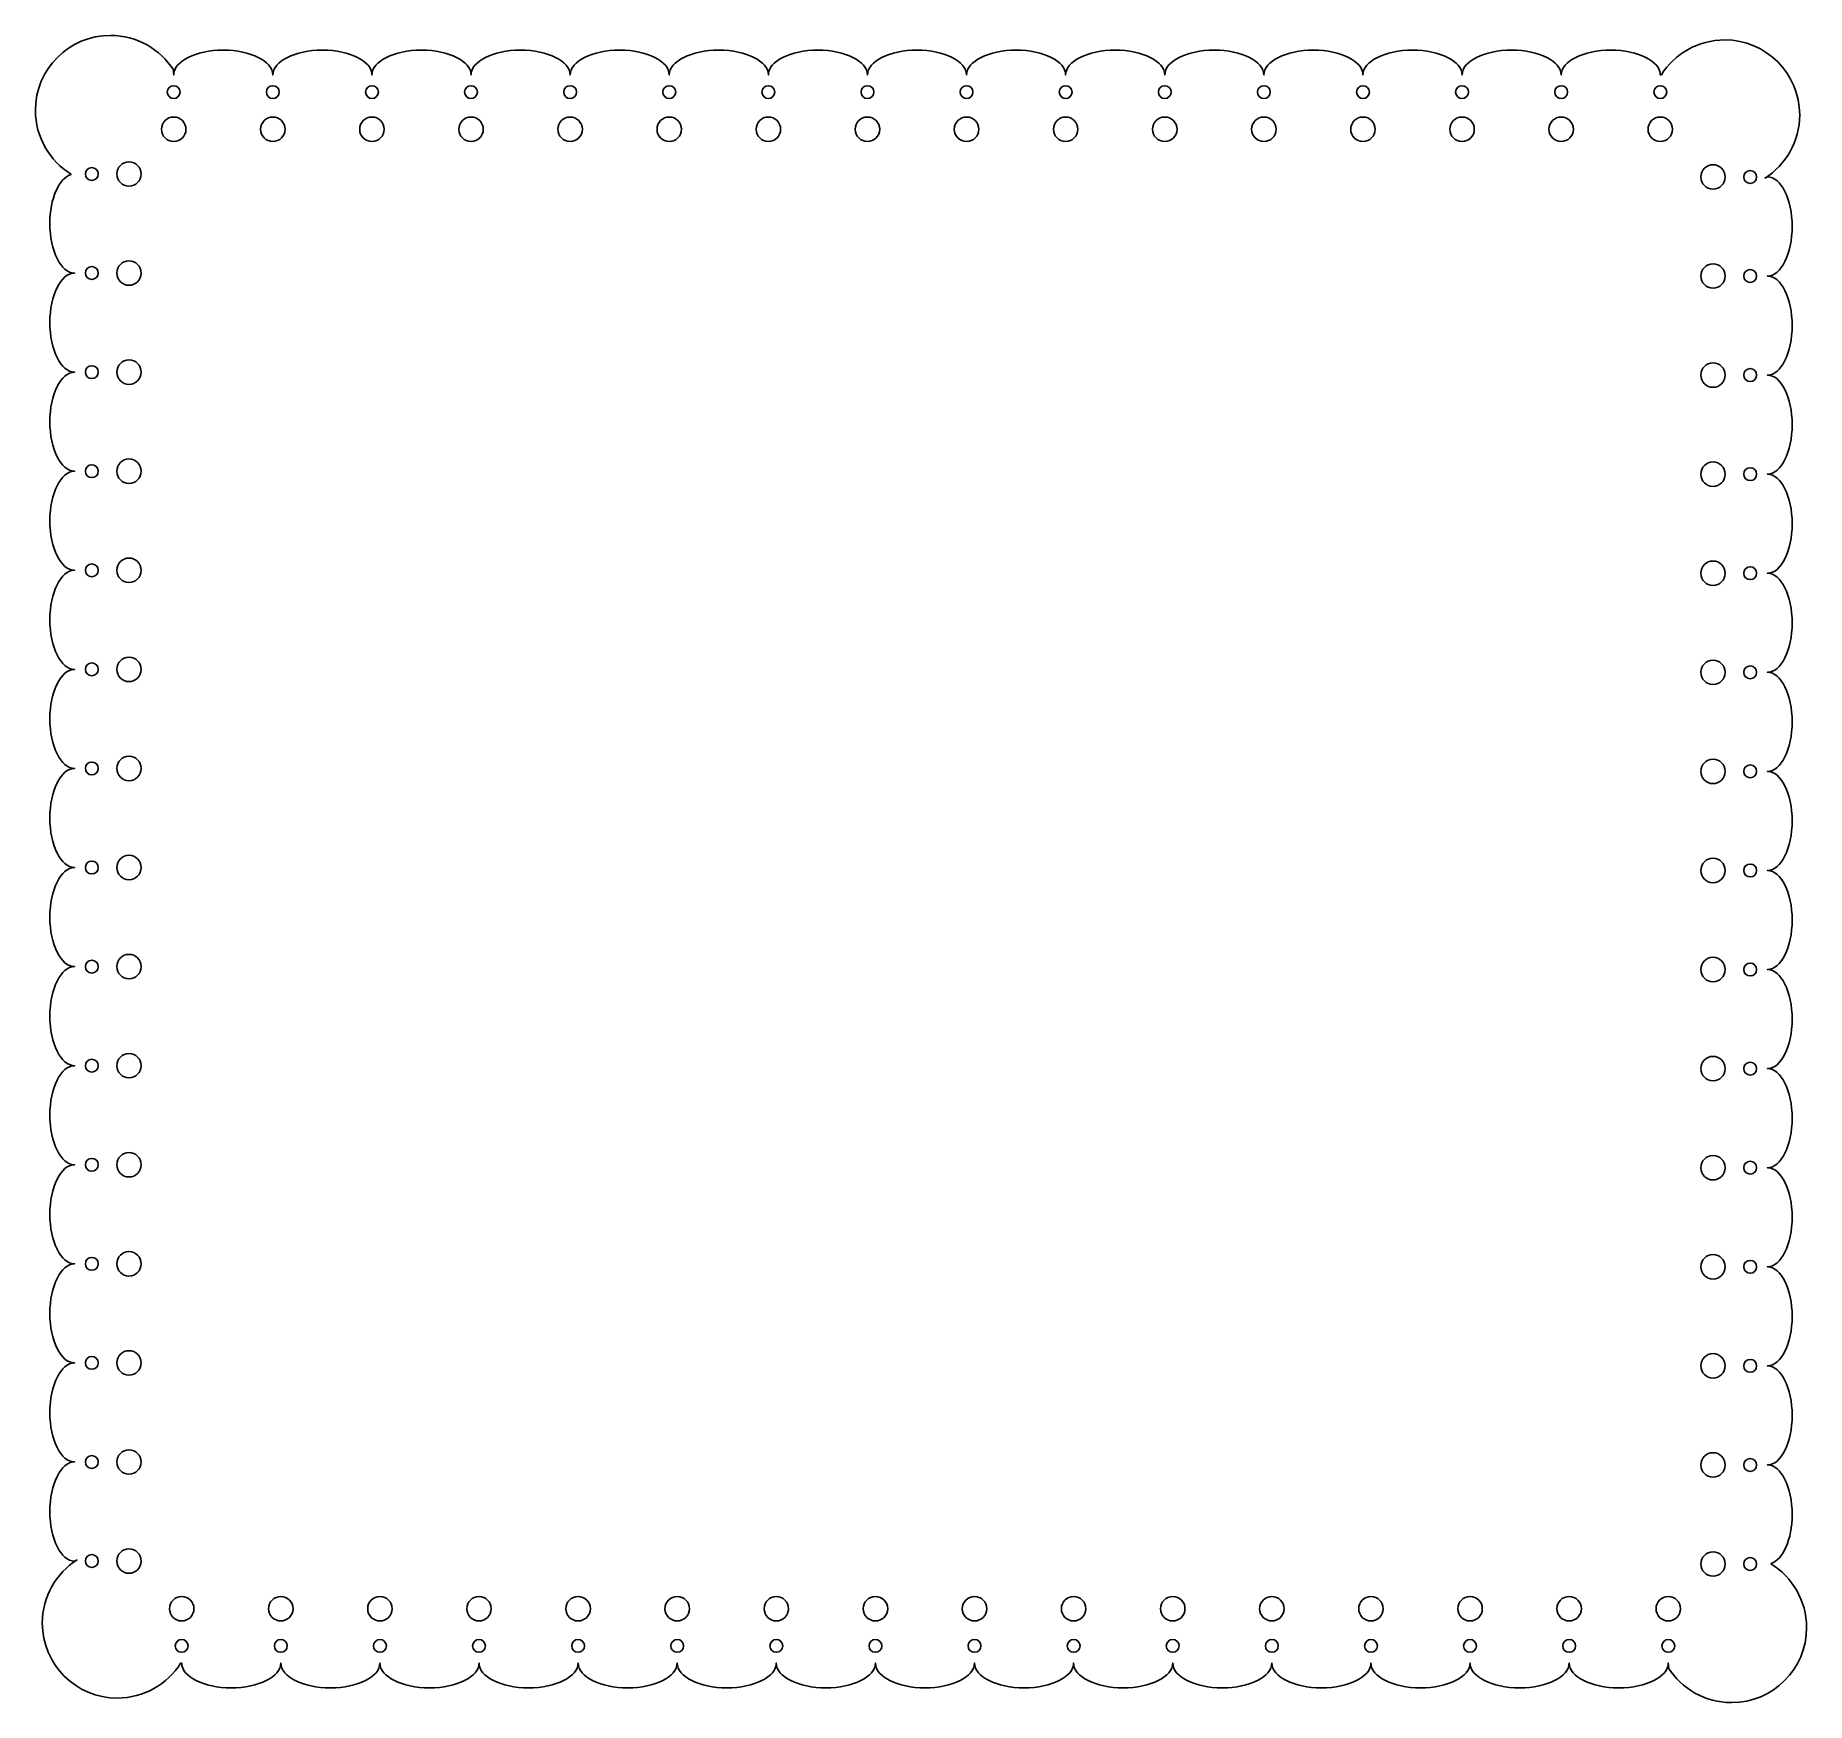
# Model space of a CAD drawing. Header units: centimetres. Extents: x -10.6 to 10.6, y -9.9 to 9.9.
import ezdxf

# ---------------------------------------------------------------- set-up
doc = ezdxf.new("R2010")
doc.units = ezdxf.units.CM
doc.header["$MEASUREMENT"] = 0
doc.layers.add('Camada 1', color=7, linetype='Continuous')

msp = doc.modelspace()

# ---------------------------------------------------------------- linework, layer by layer
at = {"layer": 'Camada 1'}
for points, knots in [([(-10.09909, -8.26011), (-10.26236, -8.26011), (-10.39474, -7.99537), (-10.39474, -7.66882), (-10.39474, -7.66882), (-10.39474, -7.34227), (-10.26237, -7.07756), (-10.09909, -7.07756), (-10.09909, -7.07756), (-10.26236, -7.07756), (-10.39474, -6.81284), (-10.39474, -6.4863), (-10.39474, -6.4863), (-10.39474, -6.15972), (-10.26237, -5.89501), (-10.09909, -5.89501), (-10.09909, -5.89501), (-10.26236, -5.89501), (-10.39474, -5.63029), (-10.39474, -5.30375), (-10.39474, -5.30375), (-10.39474, -4.97721), (-10.26237, -4.71246), (-10.09909, -4.71246), (-10.09909, -4.71246), (-10.26236, -4.71246), (-10.39474, -4.44777), (-10.39474, -4.12122), (-10.39474, -4.12122), (-10.39474, -3.79462), (-10.26237, -3.52993), (-10.09909, -3.52993), (-10.09909, -3.52993), (-10.26236, -3.52993), (-10.39474, -3.26524), (-10.39474, -2.93864), (-10.39474, -2.93864), (-10.39474, -2.61212), (-10.26237, -2.3474), (-10.09909, -2.3474), (-10.09909, -2.3474), (-10.26236, -2.3474), (-10.39474, -2.08266), (-10.39474, -1.75611), (-10.39474, -1.75611), (-10.39474, -1.42956), (-10.26237, -1.16482), (-10.09909, -1.16482), (-10.09909, -1.16482), (-10.26236, -1.16482), (-10.39474, -0.90013), (-10.39474, -0.57356), (-10.39474, -0.57356), (-10.39474, -0.24701), (-10.26237, 0.0177), (-10.09909, 0.0177), (-10.09909, 0.0177), (-10.26236, 0.0177), (-10.39474, 0.28242), (-10.39474, 0.60896), (-10.39474, 0.60896), (-10.39474, 0.93551), (-10.26237, 1.20022), (-10.09909, 1.20022), (-10.09909, 1.20022), (-10.26236, 1.20022), (-10.39474, 1.46494), (-10.39474, 1.79148), (-10.39474, 1.79148), (-10.39474, 2.11803), (-10.26237, 2.38274), (-10.09909, 2.38274), (-10.09909, 2.38274), (-10.26236, 2.38274), (-10.39474, 2.64746), (-10.39474, 2.974), (-10.39474, 2.974), (-10.39474, 3.30055), (-10.26237, 3.56526), (-10.09909, 3.56526), (-10.09909, 3.56526), (-10.26236, 3.56526), (-10.39474, 3.82995), (-10.39474, 4.15652), (-10.39474, 4.15652), (-10.39474, 4.48304), (-10.26237, 4.74778), (-10.09909, 4.74778), (-10.09909, 4.74778), (-10.26236, 4.74778), (-10.39474, 5.0125), (-10.39474, 5.33904), (-10.39474, 5.33904), (-10.39474, 5.66559), (-10.26237, 5.9303), (-10.09909, 5.9303), (-10.09909, 5.9303), (-10.26236, 5.9303), (-10.39474, 6.19502), (-10.39474, 6.52159), (-10.39474, 6.52159), (-10.39474, 6.84811), (-10.26237, 7.11285), (-10.09909, 7.11285), (-10.09909, 7.11285), (-10.26236, 7.11285), (-10.39474, 7.37757), (-10.39474, 7.70411), (-10.39474, 7.70411), (-10.39474, 7.99954), (-10.28639, 8.24436), (-10.14484, 8.28834), (-10.14484, 8.28834), (-10.14484, 8.28834), (-10.14209, 8.29316), (-10.14209, 8.29316), (-10.14209, 8.29316), (-10.39696, 8.45074), (-10.5668, 8.73281), (-10.5668, 9.05457), (-10.5668, 9.05457), (-10.5668, 9.54868), (-10.16622, 9.94926), (-9.67208, 9.94926), (-9.67208, 9.94926), (-9.3544, 9.94926), (-9.07534, 9.78368), (-8.91659, 9.5341), (-8.91659, 9.5341), (-8.91659, 9.5341), (-8.92336, 9.52286), (-8.92336, 9.52286), (-8.92336, 9.52286), (-8.91889, 9.5082), (-8.91656, 9.49315), (-8.91656, 9.47785), (-8.91656, 9.47785), (-8.91656, 9.6411), (-8.65184, 9.77347), (-8.3253, 9.77347), (-8.3253, 9.77347), (-7.99876, 9.77347), (-7.73404, 9.6411), (-7.73404, 9.47785), (-7.73404, 9.47785), (-7.73404, 9.6411), (-7.46932, 9.77347), (-7.14278, 9.77347), (-7.14278, 9.77347), (-6.81623, 9.77347), (-6.55152, 9.6411), (-6.55152, 9.47785), (-6.55152, 9.47785), (-6.55152, 9.6411), (-6.2868, 9.77347), (-5.96026, 9.77347), (-5.96026, 9.77347), (-5.63371, 9.77347), (-5.369, 9.6411), (-5.369, 9.47785), (-5.369, 9.47785), (-5.369, 9.6411), (-5.10428, 9.77347), (-4.77774, 9.77347), (-4.77774, 9.77347), (-4.45119, 9.77347), (-4.18648, 9.6411), (-4.18648, 9.47785), (-4.18648, 9.47785), (-4.18648, 9.6411), (-3.92176, 9.77347), (-3.59522, 9.77347), (-3.59522, 9.77347), (-3.2687, 9.77347), (-3.00396, 9.6411), (-3.00396, 9.47785), (-3.00396, 9.47785), (-3.00396, 9.6411), (-2.73924, 9.77347), (-2.4127, 9.77347), (-2.4127, 9.77347), (-2.08618, 9.77347), (-1.82144, 9.6411), (-1.82144, 9.47785), (-1.82144, 9.47785), (-1.82144, 9.6411), (-1.55675, 9.77347), (-1.23018, 9.77347), (-1.23018, 9.77347), (-0.90366, 9.77347), (-0.63892, 9.6411), (-0.63892, 9.47785), (-0.63892, 9.47785), (-0.63892, 9.6411), (-0.3742, 9.77347), (-0.04766, 9.77347), (-0.04766, 9.77347), (0.27889, 9.77347), (0.5436, 9.6411), (0.5436, 9.47785), (0.5436, 9.47785), (0.5436, 9.6411), (0.80832, 9.77347), (1.13486, 9.77347), (1.13486, 9.77347), (1.46144, 9.77347), (1.72615, 9.6411), (1.72615, 9.47785), (1.72615, 9.47785), (1.72615, 9.6411), (1.99087, 9.77347), (2.31741, 9.77347), (2.31741, 9.77347), (2.64395, 9.77347), (2.9087, 9.6411), (2.9087, 9.47785), (2.9087, 9.47785), (2.9087, 9.6411), (3.17339, 9.77347), (3.49994, 9.77347), (3.49994, 9.77347), (3.82649, 9.77347), (4.09123, 9.6411), (4.09123, 9.47785), (4.09123, 9.47785), (4.09123, 9.6411), (4.35592, 9.77347), (4.68249, 9.77347), (4.68249, 9.77347), (5.00904, 9.77347), (5.27375, 9.6411), (5.27375, 9.47785), (5.27375, 9.47785), (5.27375, 9.6411), (5.53847, 9.77347), (5.86504, 9.77347), (5.86504, 9.77347), (6.19156, 9.77347), (6.4563, 9.6411), (6.4563, 9.47785), (6.4563, 9.47785), (6.4563, 9.6411), (6.72102, 9.77347), (7.04759, 9.77347), (7.04759, 9.77347), (7.37414, 9.77347), (7.63885, 9.6411), (7.63885, 9.47785), (7.63885, 9.47785), (7.63885, 9.6411), (7.90357, 9.77347), (8.23011, 9.77347), (8.23011, 9.77347), (8.55665, 9.77347), (8.8214, 9.6411), (8.8214, 9.47785), (8.8214, 9.47785), (8.8214, 9.47785), (8.83426, 9.48026), (8.83426, 9.48026), (8.83426, 9.48026), (8.99304, 9.72984), (9.27204, 9.89544), (9.58975, 9.89544), (9.58975, 9.89544), (10.08391, 9.89544), (10.48447, 9.49486), (10.48447, 9.00072), (10.48447, 9.00072), (10.48447, 8.68354), (10.31942, 8.40488), (10.0705, 8.24602), (10.0705, 8.24602), (10.0705, 8.24602), (10.0991, 8.26015), (10.0991, 8.26015), (10.0991, 8.26015), (10.26237, 8.26015), (10.39475, 7.99543), (10.39475, 7.66889), (10.39475, 7.66889), (10.39475, 7.34235), (10.26238, 7.07763), (10.0991, 7.07763), (10.0991, 7.07763), (10.26237, 7.07763), (10.39475, 6.81291), (10.39475, 6.48634), (10.39475, 6.48634), (10.39475, 6.15979), (10.26238, 5.89508), (10.0991, 5.89508), (10.0991, 5.89508), (10.26237, 5.89508), (10.39475, 5.63036), (10.39475, 5.30382), (10.39475, 5.30382), (10.39475, 4.97727), (10.26238, 4.71256), (10.0991, 4.71256), (10.0991, 4.71256), (10.26237, 4.71256), (10.39475, 4.44784), (10.39475, 4.1213), (10.39475, 4.1213), (10.39475, 3.79472), (10.26238, 3.53001), (10.0991, 3.53001), (10.0991, 3.53001), (10.26237, 3.53001), (10.39475, 3.26532), (10.39475, 2.93875), (10.39475, 2.93875), (10.39475, 2.6122), (10.26238, 2.34749), (10.0991, 2.34749), (10.0991, 2.34749), (10.26237, 2.34749), (10.39475, 2.08277), (10.39475, 1.75623), (10.39475, 1.75623), (10.39475, 1.42968), (10.26238, 1.16497), (10.0991, 1.16497), (10.0991, 1.16497), (10.26237, 1.16497), (10.39475, 0.90025), (10.39475, 0.57371), (10.39475, 0.57371), (10.39475, 0.24716), (10.26238, -0.01753), (10.0991, -0.01753), (10.0991, -0.01753), (10.26237, -0.01753), (10.39475, -0.28227), (10.39475, -0.60882), (10.39475, -0.60882), (10.39475, -0.93537), (10.26238, -1.20011), (10.0991, -1.20011), (10.0991, -1.20011), (10.26237, -1.20011), (10.39475, -1.46483), (10.39475, -1.79137), (10.39475, -1.79137), (10.39475, -2.11795), (10.26238, -2.38263), (10.0991, -2.38263), (10.0991, -2.38263), (10.26237, -2.38263), (10.39475, -2.64737), (10.39475, -2.97392), (10.39475, -2.97392), (10.39475, -3.30044), (10.26238, -3.56518), (10.0991, -3.56518), (10.0991, -3.56518), (10.26237, -3.56518), (10.39475, -3.82987), (10.39475, -4.15644), (10.39475, -4.15644), (10.39475, -4.48299), (10.26238, -4.7477), (10.0991, -4.7477), (10.0991, -4.7477), (10.26237, -4.7477), (10.39475, -5.01244), (10.39475, -5.33899), (10.39475, -5.33899), (10.39475, -5.66554), (10.26238, -5.93028), (10.0991, -5.93028), (10.0991, -5.93028), (10.26237, -5.93028), (10.39475, -6.19497), (10.39475, -6.52152), (10.39475, -6.52152), (10.39475, -6.8481), (10.26238, -7.11281), (10.0991, -7.11281), (10.0991, -7.11281), (10.26237, -7.11281), (10.39475, -7.37753), (10.39475, -7.70407), (10.39475, -7.70407), (10.39475, -7.9995), (10.2864, -8.24435), (10.14485, -8.2883), (10.14485, -8.2883), (10.14485, -8.2883), (10.1421, -8.29312), (10.1421, -8.29312), (10.1421, -8.29312), (10.39703, -8.45079), (10.56684, -8.73286), (10.56684, -9.05459), (10.56684, -9.05459), (10.56684, -9.54873), (10.16626, -9.94931), (9.67215, -9.94931), (9.67215, -9.94931), (9.35444, -9.94931), (9.07541, -9.78371), (8.91663, -9.53413), (8.91663, -9.53413), (8.91663, -9.53413), (8.92343, -9.52291), (8.92343, -9.52291), (8.92343, -9.52291), (8.91893, -9.50823), (8.9166, -9.49317), (8.9166, -9.47788), (8.9166, -9.47788), (8.9166, -9.64113), (8.65188, -9.7735), (8.32534, -9.7735), (8.32534, -9.7735), (7.9988, -9.7735), (7.73405, -9.64113), (7.73405, -9.47788), (7.73405, -9.47788), (7.73405, -9.64113), (7.46936, -9.7735), (7.14281, -9.7735), (7.14281, -9.7735), (6.81626, -9.7735), (6.55152, -9.64113), (6.55152, -9.47788), (6.55152, -9.47788), (6.55152, -9.64113), (6.28683, -9.7735), (5.96023, -9.7735), (5.96023, -9.7735), (5.63371, -9.7735), (5.36899, -9.64113), (5.36899, -9.47788), (5.36899, -9.47788), (5.36899, -9.64113), (5.10425, -9.7735), (4.7777, -9.7735), (4.7777, -9.7735), (4.45115, -9.7735), (4.18641, -9.64113), (4.18641, -9.47788), (4.18641, -9.47788), (4.18641, -9.64113), (3.92172, -9.7735), (3.59515, -9.7735), (3.59515, -9.7735), (3.2686, -9.7735), (3.00389, -9.64113), (3.00389, -9.47788), (3.00389, -9.47788), (3.00389, -9.64113), (2.73917, -9.7735), (2.41263, -9.7735), (2.41263, -9.7735), (2.08609, -9.7735), (1.82134, -9.64113), (1.82134, -9.47788), (1.82134, -9.47788), (1.82134, -9.64113), (1.55665, -9.7735), (1.2301, -9.7735), (1.2301, -9.7735), (0.90352, -9.7735), (0.63881, -9.64113), (0.63881, -9.47788), (0.63881, -9.47788), (0.63881, -9.64113), (0.37407, -9.7735), (0.04752, -9.7735), (0.04752, -9.7735), (-0.27903, -9.7735), (-0.54374, -9.64113), (-0.54374, -9.47788), (-0.54374, -9.47788), (-0.54374, -9.64113), (-0.80846, -9.7735), (-1.135, -9.7735), (-1.135, -9.7735), (-1.46155, -9.7735), (-1.72626, -9.64113), (-1.72626, -9.47788), (-1.72626, -9.47788), (-1.72626, -9.64113), (-1.99098, -9.7735), (-2.31752, -9.7735), (-2.31752, -9.7735), (-2.64406, -9.7735), (-2.90878, -9.64113), (-2.90878, -9.47788), (-2.90878, -9.47788), (-2.90878, -9.64113), (-3.1735, -9.7735), (-3.50007, -9.7735), (-3.50007, -9.7735), (-3.82659, -9.7735), (-4.09133, -9.64113), (-4.09133, -9.47788), (-4.09133, -9.47788), (-4.09133, -9.64113), (-4.35605, -9.7735), (-4.68259, -9.7735), (-4.68259, -9.7735), (-5.00913, -9.7735), (-5.27385, -9.64113), (-5.27385, -9.47788), (-5.27385, -9.47788), (-5.27385, -9.64113), (-5.53857, -9.7735), (-5.86511, -9.7735), (-5.86511, -9.7735), (-6.19166, -9.7735), (-6.4564, -9.64113), (-6.4564, -9.47788), (-6.4564, -9.47788), (-6.4564, -9.64113), (-6.72109, -9.7735), (-7.04766, -9.7735), (-7.04766, -9.7735), (-7.37421, -9.7735), (-7.63892, -9.64113), (-7.63892, -9.47788), (-7.63892, -9.47788), (-7.63892, -9.64113), (-7.90364, -9.7735), (-8.23018, -9.7735), (-8.23018, -9.7735), (-8.55673, -9.7735), (-8.82147, -9.64113), (-8.82147, -9.47788), (-8.82147, -9.47788), (-8.82147, -9.47788), (-8.83433, -9.48029), (-8.83433, -9.48029), (-8.83433, -9.48029), (-8.99308, -9.7299), (-9.27211, -9.89547), (-9.58982, -9.89547), (-9.58982, -9.89547), (-10.08396, -9.89547), (-10.48454, -9.49486), (-10.48454, -9.00073), (-10.48454, -9.00073), (-10.48454, -8.68357), (-10.31947, -8.40491), (-10.07057, -8.24609), (-10.07057, -8.24609), (-10.07057, -8.24609), (-10.09909, -8.26011), (-10.09909, -8.26011)], [0, 0, 0, 0, 0.00719424, 0.00719424, 0.00719424, 0.00719424, 0.01438849, 0.01438849, 0.01438849, 0.01438849, 0.02158273, 0.02158273, 0.02158273, 0.02158273, 0.02877698, 0.02877698, 0.02877698, 0.02877698, 0.03597122, 0.03597122, 0.03597122, 0.03597122, 0.04316547, 0.04316547, 0.04316547, 0.04316547, 0.05035971, 0.05035971, 0.05035971, 0.05035971, 0.05755396, 0.05755396, 0.05755396, 0.05755396, 0.0647482, 0.0647482, 0.0647482, 0.0647482, 0.07194245, 0.07194245, 0.07194245, 0.07194245, 0.07913669, 0.07913669, 0.07913669, 0.07913669, 0.08633094, 0.08633094, 0.08633094, 0.08633094, 0.09352518, 0.09352518, 0.09352518, 0.09352518, 0.10071942, 0.10071942, 0.10071942, 0.10071942, 0.10791367, 0.10791367, 0.10791367, 0.10791367, 0.11510791, 0.11510791, 0.11510791, 0.11510791, 0.12230216, 0.12230216, 0.12230216, 0.12230216, 0.1294964, 0.1294964, 0.1294964, 0.1294964, 0.13669065, 0.13669065, 0.13669065, 0.13669065, 0.14388489, 0.14388489, 0.14388489, 0.14388489, 0.15107914, 0.15107914, 0.15107914, 0.15107914, 0.15827338, 0.15827338, 0.15827338, 0.15827338, 0.16546763, 0.16546763, 0.16546763, 0.16546763, 0.17266187, 0.17266187, 0.17266187, 0.17266187, 0.17985612, 0.17985612, 0.17985612, 0.17985612, 0.18705036, 0.18705036, 0.18705036, 0.18705036, 0.1942446, 0.1942446, 0.1942446, 0.1942446, 0.20143885, 0.20143885, 0.20143885, 0.20143885, 0.20863309, 0.20863309, 0.20863309, 0.20863309, 0.21582734, 0.21582734, 0.21582734, 0.21582734, 0.22302158, 0.22302158, 0.22302158, 0.22302158, 0.23021583, 0.23021583, 0.23021583, 0.23021583, 0.23741007, 0.23741007, 0.23741007, 0.23741007, 0.24460432, 0.24460432, 0.24460432, 0.24460432, 0.25179856, 0.25179856, 0.25179856, 0.25179856, 0.25899281, 0.25899281, 0.25899281, 0.25899281, 0.26618705, 0.26618705, 0.26618705, 0.26618705, 0.27338129, 0.27338129, 0.27338129, 0.27338129, 0.28057554, 0.28057554, 0.28057554, 0.28057554, 0.28776978, 0.28776978, 0.28776978, 0.28776978, 0.29496403, 0.29496403, 0.29496403, 0.29496403, 0.30215827, 0.30215827, 0.30215827, 0.30215827, 0.30935252, 0.30935252, 0.30935252, 0.30935252, 0.31654676, 0.31654676, 0.31654676, 0.31654676, 0.32374101, 0.32374101, 0.32374101, 0.32374101, 0.33093525, 0.33093525, 0.33093525, 0.33093525, 0.3381295, 0.3381295, 0.3381295, 0.3381295, 0.34532374, 0.34532374, 0.34532374, 0.34532374, 0.35251799, 0.35251799, 0.35251799, 0.35251799, 0.35971223, 0.35971223, 0.35971223, 0.35971223, 0.36690647, 0.36690647, 0.36690647, 0.36690647, 0.37410072, 0.37410072, 0.37410072, 0.37410072, 0.38129496, 0.38129496, 0.38129496, 0.38129496, 0.38848921, 0.38848921, 0.38848921, 0.38848921, 0.39568345, 0.39568345, 0.39568345, 0.39568345, 0.4028777, 0.4028777, 0.4028777, 0.4028777, 0.41007194, 0.41007194, 0.41007194, 0.41007194, 0.41726619, 0.41726619, 0.41726619, 0.41726619, 0.42446043, 0.42446043, 0.42446043, 0.42446043, 0.43165468, 0.43165468, 0.43165468, 0.43165468, 0.43884892, 0.43884892, 0.43884892, 0.43884892, 0.44604317, 0.44604317, 0.44604317, 0.44604317, 0.45323741, 0.45323741, 0.45323741, 0.45323741, 0.46043165, 0.46043165, 0.46043165, 0.46043165, 0.4676259, 0.4676259, 0.4676259, 0.4676259, 0.47482014, 0.47482014, 0.47482014, 0.47482014, 0.48201439, 0.48201439, 0.48201439, 0.48201439, 0.48920863, 0.48920863, 0.48920863, 0.48920863, 0.49640288, 0.49640288, 0.49640288, 0.49640288, 0.50359712, 0.50359712, 0.50359712, 0.50359712, 0.51079137, 0.51079137, 0.51079137, 0.51079137, 0.51798561, 0.51798561, 0.51798561, 0.51798561, 0.52517986, 0.52517986, 0.52517986, 0.52517986, 0.5323741, 0.5323741, 0.5323741, 0.5323741, 0.53956835, 0.53956835, 0.53956835, 0.53956835, 0.54676259, 0.54676259, 0.54676259, 0.54676259, 0.55395683, 0.55395683, 0.55395683, 0.55395683, 0.56115108, 0.56115108, 0.56115108, 0.56115108, 0.56834532, 0.56834532, 0.56834532, 0.56834532, 0.57553957, 0.57553957, 0.57553957, 0.57553957, 0.58273381, 0.58273381, 0.58273381, 0.58273381, 0.58992806, 0.58992806, 0.58992806, 0.58992806, 0.5971223, 0.5971223, 0.5971223, 0.5971223, 0.60431655, 0.60431655, 0.60431655, 0.60431655, 0.61151079, 0.61151079, 0.61151079, 0.61151079, 0.61870504, 0.61870504, 0.61870504, 0.61870504, 0.62589928, 0.62589928, 0.62589928, 0.62589928, 0.63309353, 0.63309353, 0.63309353, 0.63309353, 0.64028777, 0.64028777, 0.64028777, 0.64028777, 0.64748201, 0.64748201, 0.64748201, 0.64748201, 0.65467626, 0.65467626, 0.65467626, 0.65467626, 0.6618705, 0.6618705, 0.6618705, 0.6618705, 0.66906475, 0.66906475, 0.66906475, 0.66906475, 0.67625899, 0.67625899, 0.67625899, 0.67625899, 0.68345324, 0.68345324, 0.68345324, 0.68345324, 0.69064748, 0.69064748, 0.69064748, 0.69064748, 0.69784173, 0.69784173, 0.69784173, 0.69784173, 0.70503597, 0.70503597, 0.70503597, 0.70503597, 0.71223022, 0.71223022, 0.71223022, 0.71223022, 0.71942446, 0.71942446, 0.71942446, 0.71942446, 0.72661871, 0.72661871, 0.72661871, 0.72661871, 0.73381295, 0.73381295, 0.73381295, 0.73381295, 0.74100719, 0.74100719, 0.74100719, 0.74100719, 0.74820144, 0.74820144, 0.74820144, 0.74820144, 0.75539568, 0.75539568, 0.75539568, 0.75539568, 0.76258993, 0.76258993, 0.76258993, 0.76258993, 0.76978417, 0.76978417, 0.76978417, 0.76978417, 0.77697842, 0.77697842, 0.77697842, 0.77697842, 0.78417266, 0.78417266, 0.78417266, 0.78417266, 0.79136691, 0.79136691, 0.79136691, 0.79136691, 0.79856115, 0.79856115, 0.79856115, 0.79856115, 0.8057554, 0.8057554, 0.8057554, 0.8057554, 0.81294964, 0.81294964, 0.81294964, 0.81294964, 0.82014388, 0.82014388, 0.82014388, 0.82014388, 0.82733813, 0.82733813, 0.82733813, 0.82733813, 0.83453237, 0.83453237, 0.83453237, 0.83453237, 0.84172662, 0.84172662, 0.84172662, 0.84172662, 0.84892086, 0.84892086, 0.84892086, 0.84892086, 0.85611511, 0.85611511, 0.85611511, 0.85611511, 0.86330935, 0.86330935, 0.86330935, 0.86330935, 0.8705036, 0.8705036, 0.8705036, 0.8705036, 0.87769784, 0.87769784, 0.87769784, 0.87769784, 0.88489209, 0.88489209, 0.88489209, 0.88489209, 0.89208633, 0.89208633, 0.89208633, 0.89208633, 0.89928058, 0.89928058, 0.89928058, 0.89928058, 0.90647482, 0.90647482, 0.90647482, 0.90647482, 0.91366906, 0.91366906, 0.91366906, 0.91366906, 0.92086331, 0.92086331, 0.92086331, 0.92086331, 0.92805755, 0.92805755, 0.92805755, 0.92805755, 0.9352518, 0.9352518, 0.9352518, 0.9352518, 0.94244604, 0.94244604, 0.94244604, 0.94244604, 0.94964029, 0.94964029, 0.94964029, 0.94964029, 0.95683453, 0.95683453, 0.95683453, 0.95683453, 0.96402878, 0.96402878, 0.96402878, 0.96402878, 0.97122302, 0.97122302, 0.97122302, 0.97122302, 0.97841727, 0.97841727, 0.97841727, 0.97841727, 0.98561151, 0.98561151, 0.98561151, 0.98561151, 1, 1, 1, 1]), ([(-8.91656, 9.19588), (-8.8742, 9.19588), (-8.83991, 9.2302), (-8.83991, 9.27253), (-8.83991, 9.27253), (-8.83991, 9.31489), (-8.87423, 9.34918), (-8.91656, 9.34918), (-8.91656, 9.34918), (-8.95889, 9.34918), (-8.99321, 9.31486), (-8.99321, 9.27253), (-8.99321, 9.27253), (-8.99321, 9.2302), (-8.9589, 9.19588), (-8.91656, 9.19588)], [0, 0, 0, 0, 0.2, 0.2, 0.2, 0.2, 0.4, 0.4, 0.4, 0.4, 0.6, 0.6, 0.6, 0.6, 1, 1, 1, 1]), ([(-7.73404, 9.19588), (-7.69171, 9.19588), (-7.65739, 9.2302), (-7.65739, 9.27253), (-7.65739, 9.27253), (-7.65739, 9.31489), (-7.69171, 9.34918), (-7.73404, 9.34918), (-7.73404, 9.34918), (-7.77637, 9.34918), (-7.81069, 9.31486), (-7.81069, 9.27253), (-7.81069, 9.27253), (-7.81071, 9.2302), (-7.77637, 9.19588), (-7.73404, 9.19588)], [0, 0, 0, 0, 0.2, 0.2, 0.2, 0.2, 0.4, 0.4, 0.4, 0.4, 0.6, 0.6, 0.6, 0.6, 1, 1, 1, 1]), ([(-6.55151, 9.19588), (-6.50918, 9.19588), (-6.47486, 9.2302), (-6.47486, 9.27253), (-6.47486, 9.27253), (-6.47486, 9.31489), (-6.50918, 9.34918), (-6.55151, 9.34918), (-6.55151, 9.34918), (-6.59384, 9.34918), (-6.62816, 9.31486), (-6.62816, 9.27253), (-6.62816, 9.27253), (-6.62816, 9.2302), (-6.59384, 9.19588), (-6.55151, 9.19588)], [0, 0, 0, 0, 0.2, 0.2, 0.2, 0.2, 0.4, 0.4, 0.4, 0.4, 0.6, 0.6, 0.6, 0.6, 1, 1, 1, 1]), ([(-5.36898, 9.19588), (-5.32665, 9.19588), (-5.29233, 9.2302), (-5.29233, 9.27253), (-5.29233, 9.27253), (-5.29233, 9.31489), (-5.32665, 9.34918), (-5.36898, 9.34918), (-5.36898, 9.34918), (-5.41131, 9.34918), (-5.44563, 9.31486), (-5.44563, 9.27253), (-5.44563, 9.27253), (-5.44563, 9.2302), (-5.41131, 9.19588), (-5.36898, 9.19588)], [0, 0, 0, 0, 0.2, 0.2, 0.2, 0.2, 0.4, 0.4, 0.4, 0.4, 0.6, 0.6, 0.6, 0.6, 1, 1, 1, 1]), ([(-4.18645, 9.19588), (-4.14412, 9.19588), (-4.1098, 9.2302), (-4.1098, 9.27253), (-4.1098, 9.27253), (-4.1098, 9.31489), (-4.14412, 9.34918), (-4.18645, 9.34918), (-4.18645, 9.34918), (-4.22881, 9.34918), (-4.2631, 9.31486), (-4.2631, 9.27253), (-4.2631, 9.27253), (-4.2631, 9.2302), (-4.22881, 9.19588), (-4.18645, 9.19588)], [0, 0, 0, 0, 0.2, 0.2, 0.2, 0.2, 0.4, 0.4, 0.4, 0.4, 0.6, 0.6, 0.6, 0.6, 1, 1, 1, 1]), ([(-3.00392, 9.19588), (-2.96159, 9.19588), (-2.92727, 9.2302), (-2.92727, 9.27253), (-2.92727, 9.27253), (-2.92727, 9.31489), (-2.96159, 9.34918), (-3.00392, 9.34918), (-3.00392, 9.34918), (-3.04628, 9.34918), (-3.08057, 9.31486), (-3.08057, 9.27253), (-3.08057, 9.27253), (-3.08057, 9.2302), (-3.04628, 9.19588), (-3.00392, 9.19588)], [0, 0, 0, 0, 0.2, 0.2, 0.2, 0.2, 0.4, 0.4, 0.4, 0.4, 0.6, 0.6, 0.6, 0.6, 1, 1, 1, 1]), ([(-1.82139, 9.19588), (-1.77906, 9.19588), (-1.74477, 9.2302), (-1.74477, 9.27253), (-1.74477, 9.27253), (-1.74477, 9.31489), (-1.77906, 9.34918), (-1.82139, 9.34918), (-1.82139, 9.34918), (-1.86375, 9.34918), (-1.89804, 9.31486), (-1.89804, 9.27253), (-1.89804, 9.27253), (-1.89804, 9.2302), (-1.86372, 9.19588), (-1.82139, 9.19588)], [0, 0, 0, 0, 0.2, 0.2, 0.2, 0.2, 0.4, 0.4, 0.4, 0.4, 0.6, 0.6, 0.6, 0.6, 1, 1, 1, 1]), ([(-0.63886, 9.19588), (-0.5965, 9.19588), (-0.56221, 9.2302), (-0.56221, 9.27253), (-0.56221, 9.27253), (-0.56221, 9.31489), (-0.5965, 9.34918), (-0.63886, 9.34918), (-0.63886, 9.34918), (-0.68119, 9.34918), (-0.71548, 9.31486), (-0.71548, 9.27253), (-0.71548, 9.27253), (-0.71551, 9.2302), (-0.68122, 9.19588), (-0.63886, 9.19588)], [0, 0, 0, 0, 0.2, 0.2, 0.2, 0.2, 0.4, 0.4, 0.4, 0.4, 0.6, 0.6, 0.6, 0.6, 1, 1, 1, 1]), ([(0.54367, 9.19588), (0.586, 9.19588), (0.62029, 9.2302), (0.62029, 9.27253), (0.62029, 9.27253), (0.62029, 9.31489), (0.58597, 9.34918), (0.54367, 9.34918), (0.54367, 9.34918), (0.50131, 9.34918), (0.46702, 9.31486), (0.46702, 9.27253), (0.46702, 9.27253), (0.46699, 9.2302), (0.50131, 9.19588), (0.54367, 9.19588)], [0, 0, 0, 0, 0.2, 0.2, 0.2, 0.2, 0.4, 0.4, 0.4, 0.4, 0.6, 0.6, 0.6, 0.6, 1, 1, 1, 1]), ([(1.72619, 9.19588), (1.76855, 9.19588), (1.80284, 9.2302), (1.80284, 9.27253), (1.80284, 9.27253), (1.80284, 9.31489), (1.76852, 9.34918), (1.72619, 9.34918), (1.72619, 9.34918), (1.6838, 9.34918), (1.64954, 9.31486), (1.64954, 9.27253), (1.64954, 9.27253), (1.64954, 9.2302), (1.68383, 9.19588), (1.72619, 9.19588)], [0, 0, 0, 0, 0.2, 0.2, 0.2, 0.2, 0.4, 0.4, 0.4, 0.4, 0.6, 0.6, 0.6, 0.6, 1, 1, 1, 1]), ([(2.90875, 9.19588), (2.95108, 9.19588), (2.98537, 9.2302), (2.98537, 9.27253), (2.98537, 9.27253), (2.98537, 9.31489), (2.95105, 9.34918), (2.90875, 9.34918), (2.90875, 9.34918), (2.86639, 9.34918), (2.8321, 9.31486), (2.8321, 9.27253), (2.8321, 9.27253), (2.83207, 9.2302), (2.86639, 9.19588), (2.90875, 9.19588)], [0, 0, 0, 0, 0.2, 0.2, 0.2, 0.2, 0.4, 0.4, 0.4, 0.4, 0.6, 0.6, 0.6, 0.6, 1, 1, 1, 1]), ([(4.09125, 9.19588), (4.13361, 9.19588), (4.16787, 9.2302), (4.16787, 9.27253), (4.16787, 9.27253), (4.16787, 9.31489), (4.13358, 9.34918), (4.09125, 9.34918), (4.09125, 9.34918), (4.04892, 9.34918), (4.01463, 9.31486), (4.01463, 9.27253), (4.01463, 9.27253), (4.0146, 9.2302), (4.04889, 9.19588), (4.09125, 9.19588)], [0, 0, 0, 0, 0.2, 0.2, 0.2, 0.2, 0.4, 0.4, 0.4, 0.4, 0.6, 0.6, 0.6, 0.6, 1, 1, 1, 1]), ([(5.27375, 9.19588), (5.31611, 9.19588), (5.3504, 9.2302), (5.3504, 9.27253), (5.3504, 9.27253), (5.3504, 9.31489), (5.31608, 9.34918), (5.27375, 9.34918), (5.27375, 9.34918), (5.23142, 9.34918), (5.19713, 9.31486), (5.19713, 9.27253), (5.19713, 9.27253), (5.19713, 9.2302), (5.23145, 9.19588), (5.27375, 9.19588)], [0, 0, 0, 0, 0.2, 0.2, 0.2, 0.2, 0.4, 0.4, 0.4, 0.4, 0.6, 0.6, 0.6, 0.6, 1, 1, 1, 1]), ([(6.45631, 9.19588), (6.49867, 9.19588), (6.53296, 9.2302), (6.53296, 9.27253), (6.53296, 9.27253), (6.53296, 9.31489), (6.49864, 9.34918), (6.45631, 9.34918), (6.45631, 9.34918), (6.41398, 9.34918), (6.37966, 9.31486), (6.37966, 9.27253), (6.37966, 9.27253), (6.37963, 9.2302), (6.41395, 9.19588), (6.45631, 9.19588)], [0, 0, 0, 0, 0.2, 0.2, 0.2, 0.2, 0.4, 0.4, 0.4, 0.4, 0.6, 0.6, 0.6, 0.6, 1, 1, 1, 1]), ([(7.63884, 9.19588), (7.6812, 9.19588), (7.71549, 9.2302), (7.71549, 9.27253), (7.71549, 9.27253), (7.71549, 9.31489), (7.68117, 9.34918), (7.63884, 9.34918), (7.63884, 9.34918), (7.59651, 9.34918), (7.56219, 9.31486), (7.56219, 9.27253), (7.56219, 9.27253), (7.56216, 9.2302), (7.59648, 9.19588), (7.63884, 9.19588)], [0, 0, 0, 0, 0.2, 0.2, 0.2, 0.2, 0.4, 0.4, 0.4, 0.4, 0.6, 0.6, 0.6, 0.6, 1, 1, 1, 1]), ([(8.82137, 9.19588), (8.86373, 9.19588), (8.89799, 9.2302), (8.89799, 9.27253), (8.89799, 9.27253), (8.89799, 9.31489), (8.8637, 9.34918), (8.82137, 9.34918), (8.82137, 9.34918), (8.77904, 9.34918), (8.74472, 9.31486), (8.74472, 9.27253), (8.74472, 9.27253), (8.74472, 9.2302), (8.77903, 9.19588), (8.82137, 9.19588)], [0, 0, 0, 0, 0.2, 0.2, 0.2, 0.2, 0.4, 0.4, 0.4, 0.4, 0.6, 0.6, 0.6, 0.6, 1, 1, 1, 1]), ([(-8.91656, 8.68312), (-8.83594, 8.68312), (-8.77062, 8.74847), (-8.77062, 8.82906), (-8.77062, 8.82906), (-8.77062, 8.90968), (-8.83595, 8.97503), (-8.91656, 8.97503), (-8.91656, 8.97503), (-8.99715, 8.97503), (-9.0625, 8.9097), (-9.0625, 8.82906), (-9.0625, 8.82906), (-9.06251, 8.74847), (-8.99718, 8.68312), (-8.91656, 8.68312)], [0, 0, 0, 0, 0.2, 0.2, 0.2, 0.2, 0.4, 0.4, 0.4, 0.4, 0.6, 0.6, 0.6, 0.6, 1, 1, 1, 1]), ([(-7.73404, 8.68312), (-7.65345, 8.68312), (-7.5881, 8.74847), (-7.5881, 8.82906), (-7.5881, 8.82906), (-7.5881, 8.90968), (-7.65343, 8.97503), (-7.73404, 8.97503), (-7.73404, 8.97503), (-7.81466, 8.97503), (-7.87998, 8.9097), (-7.87998, 8.82906), (-7.87998, 8.82906), (-7.87998, 8.74847), (-7.81465, 8.68312), (-7.73404, 8.68312)], [0, 0, 0, 0, 0.2, 0.2, 0.2, 0.2, 0.4, 0.4, 0.4, 0.4, 0.6, 0.6, 0.6, 0.6, 1, 1, 1, 1]), ([(-6.55151, 8.68312), (-6.47092, 8.68312), (-6.40557, 8.74847), (-6.40557, 8.82906), (-6.40557, 8.82906), (-6.40557, 8.90968), (-6.47092, 8.97503), (-6.55151, 8.97503), (-6.55151, 8.97503), (-6.63213, 8.97503), (-6.69745, 8.9097), (-6.69745, 8.82906), (-6.69745, 8.82906), (-6.69745, 8.74847), (-6.63213, 8.68312), (-6.55151, 8.68312)], [0, 0, 0, 0, 0.2, 0.2, 0.2, 0.2, 0.4, 0.4, 0.4, 0.4, 0.6, 0.6, 0.6, 0.6, 1, 1, 1, 1]), ([(-5.36898, 8.68312), (-5.28836, 8.68312), (-5.22304, 8.74847), (-5.22304, 8.82906), (-5.22304, 8.82906), (-5.22304, 8.90968), (-5.28837, 8.97503), (-5.36898, 8.97503), (-5.36898, 8.97503), (-5.44959, 8.97503), (-5.51492, 8.9097), (-5.51492, 8.82906), (-5.51492, 8.82906), (-5.51492, 8.74847), (-5.4496, 8.68312), (-5.36898, 8.68312)], [0, 0, 0, 0, 0.2, 0.2, 0.2, 0.2, 0.4, 0.4, 0.4, 0.4, 0.6, 0.6, 0.6, 0.6, 1, 1, 1, 1]), ([(-4.18645, 8.68312), (-4.10586, 8.68312), (-4.04051, 8.74847), (-4.04051, 8.82906), (-4.04051, 8.82906), (-4.04051, 8.90968), (-4.10586, 8.97503), (-4.18645, 8.97503), (-4.18645, 8.97503), (-4.26707, 8.97503), (-4.33242, 8.9097), (-4.33242, 8.82906), (-4.33242, 8.82906), (-4.33242, 8.74847), (-4.26707, 8.68312), (-4.18645, 8.68312)], [0, 0, 0, 0, 0.2, 0.2, 0.2, 0.2, 0.4, 0.4, 0.4, 0.4, 0.6, 0.6, 0.6, 0.6, 1, 1, 1, 1]), ([(-3.00392, 8.68312), (-2.9233, 8.68312), (-2.85795, 8.74847), (-2.85795, 8.82906), (-2.85795, 8.82906), (-2.85795, 8.90968), (-2.9233, 8.97503), (-3.00392, 8.97503), (-3.00392, 8.97503), (-3.08454, 8.97503), (-3.14989, 8.9097), (-3.14989, 8.82906), (-3.14989, 8.82906), (-3.14989, 8.74847), (-3.08454, 8.68312), (-3.00392, 8.68312)], [0, 0, 0, 0, 0.2, 0.2, 0.2, 0.2, 0.4, 0.4, 0.4, 0.4, 0.6, 0.6, 0.6, 0.6, 1, 1, 1, 1]), ([(-1.82139, 8.68312), (-1.7408, 8.68312), (-1.67545, 8.74847), (-1.67545, 8.82906), (-1.67545, 8.82906), (-1.67545, 8.90968), (-1.7408, 8.97503), (-1.82139, 8.97503), (-1.82139, 8.97503), (-1.90201, 8.97503), (-1.96736, 8.9097), (-1.96736, 8.82906), (-1.96736, 8.82906), (-1.96736, 8.74847), (-1.90201, 8.68312), (-1.82139, 8.68312)], [0, 0, 0, 0, 0.2, 0.2, 0.2, 0.2, 0.4, 0.4, 0.4, 0.4, 0.6, 0.6, 0.6, 0.6, 1, 1, 1, 1]), ([(-0.63886, 8.68312), (-0.55824, 8.68312), (-0.49289, 8.74847), (-0.49289, 8.82906), (-0.49289, 8.82906), (-0.49289, 8.90968), (-0.55822, 8.97503), (-0.63886, 8.97503), (-0.63886, 8.97503), (-0.71945, 8.97503), (-0.7848, 8.9097), (-0.7848, 8.82906), (-0.7848, 8.82906), (-0.78483, 8.74847), (-0.71948, 8.68312), (-0.63886, 8.68312)], [0, 0, 0, 0, 0.2, 0.2, 0.2, 0.2, 0.4, 0.4, 0.4, 0.4, 0.6, 0.6, 0.6, 0.6, 1, 1, 1, 1]), ([(0.54367, 8.68312), (0.62429, 8.68312), (0.68964, 8.74847), (0.68964, 8.82906), (0.68964, 8.82906), (0.68964, 8.90968), (0.62429, 8.97503), (0.54367, 8.97503), (0.54367, 8.97503), (0.46305, 8.97503), (0.3977, 8.9097), (0.3977, 8.82906), (0.3977, 8.82906), (0.3977, 8.74847), (0.46305, 8.68312), (0.54367, 8.68312)], [0, 0, 0, 0, 0.2, 0.2, 0.2, 0.2, 0.4, 0.4, 0.4, 0.4, 0.6, 0.6, 0.6, 0.6, 1, 1, 1, 1]), ([(1.72619, 8.68312), (1.80678, 8.68312), (1.87213, 8.74847), (1.87213, 8.82906), (1.87213, 8.82906), (1.87213, 8.90968), (1.80678, 8.97503), (1.72619, 8.97503), (1.72619, 8.97503), (1.64557, 8.97503), (1.58022, 8.9097), (1.58022, 8.82906), (1.58022, 8.82906), (1.58025, 8.74847), (1.64558, 8.68312), (1.72619, 8.68312)], [0, 0, 0, 0, 0.2, 0.2, 0.2, 0.2, 0.4, 0.4, 0.4, 0.4, 0.6, 0.6, 0.6, 0.6, 1, 1, 1, 1]), ([(2.90875, 8.68312), (2.98934, 8.68312), (3.05469, 8.74847), (3.05469, 8.82906), (3.05469, 8.82906), (3.05469, 8.90968), (2.98934, 8.97503), (2.90875, 8.97503), (2.90875, 8.97503), (2.8281, 8.97503), (2.76275, 8.9097), (2.76275, 8.82906), (2.76275, 8.82906), (2.76275, 8.74847), (2.8281, 8.68312), (2.90875, 8.68312)], [0, 0, 0, 0, 0.2, 0.2, 0.2, 0.2, 0.4, 0.4, 0.4, 0.4, 0.6, 0.6, 0.6, 0.6, 1, 1, 1, 1]), ([(4.09125, 8.68312), (4.17187, 8.68312), (4.23722, 8.74847), (4.23722, 8.82906), (4.23722, 8.82906), (4.23722, 8.90968), (4.17187, 8.97503), (4.09125, 8.97503), (4.09125, 8.97503), (4.01063, 8.97503), (3.94528, 8.9097), (3.94528, 8.82906), (3.94528, 8.82906), (3.94528, 8.74847), (4.01063, 8.68312), (4.09125, 8.68312)], [0, 0, 0, 0, 0.2, 0.2, 0.2, 0.2, 0.4, 0.4, 0.4, 0.4, 0.6, 0.6, 0.6, 0.6, 1, 1, 1, 1]), ([(5.27375, 8.68312), (5.3544, 8.68312), (5.41975, 8.74847), (5.41975, 8.82906), (5.41975, 8.82906), (5.41975, 8.90968), (5.3544, 8.97503), (5.27375, 8.97503), (5.27375, 8.97503), (5.19313, 8.97503), (5.12781, 8.9097), (5.12781, 8.82906), (5.12781, 8.82906), (5.12784, 8.74847), (5.19314, 8.68312), (5.27375, 8.68312)], [0, 0, 0, 0, 0.2, 0.2, 0.2, 0.2, 0.4, 0.4, 0.4, 0.4, 0.6, 0.6, 0.6, 0.6, 1, 1, 1, 1]), ([(6.45631, 8.68312), (6.53693, 8.68312), (6.60228, 8.74847), (6.60228, 8.82906), (6.60228, 8.82906), (6.60228, 8.90968), (6.53693, 8.97503), (6.45631, 8.97503), (6.45631, 8.97503), (6.37572, 8.97503), (6.31037, 8.9097), (6.31037, 8.82906), (6.31037, 8.82906), (6.31037, 8.74847), (6.37572, 8.68312), (6.45631, 8.68312)], [0, 0, 0, 0, 0.2, 0.2, 0.2, 0.2, 0.4, 0.4, 0.4, 0.4, 0.6, 0.6, 0.6, 0.6, 1, 1, 1, 1]), ([(7.63884, 8.68312), (7.71946, 8.68312), (7.78478, 8.74847), (7.78478, 8.82906), (7.78478, 8.82906), (7.78478, 8.90968), (7.71945, 8.97503), (7.63884, 8.97503), (7.63884, 8.97503), (7.55823, 8.97503), (7.49287, 8.9097), (7.49287, 8.82906), (7.49287, 8.82906), (7.49287, 8.74847), (7.55822, 8.68312), (7.63884, 8.68312)], [0, 0, 0, 0, 0.2, 0.2, 0.2, 0.2, 0.4, 0.4, 0.4, 0.4, 0.6, 0.6, 0.6, 0.6, 1, 1, 1, 1]), ([(8.82137, 8.68312), (8.90196, 8.68312), (8.96731, 8.74847), (8.96731, 8.82906), (8.96731, 8.82906), (8.96731, 8.90968), (8.90196, 8.97503), (8.82137, 8.97503), (8.82137, 8.97503), (8.74072, 8.97503), (8.6754, 8.9097), (8.6754, 8.82906), (8.6754, 8.82906), (8.67542, 8.74847), (8.74072, 8.68312), (8.82137, 8.68312)], [0, 0, 0, 0, 0.2, 0.2, 0.2, 0.2, 0.4, 0.4, 0.4, 0.4, 0.6, 0.6, 0.6, 0.6, 1, 1, 1, 1]), ([(-9.81715, 8.2953), (-9.81715, 8.33763), (-9.85147, 8.37195), (-9.8938, 8.37195), (-9.8938, 8.37195), (-9.93613, 8.37195), (-9.97045, 8.33763), (-9.97045, 8.2953), (-9.97045, 8.2953), (-9.97045, 8.25297), (-9.93613, 8.21865), (-9.8938, 8.21865), (-9.8938, 8.21865), (-9.85147, 8.21865), (-9.81715, 8.25296), (-9.81715, 8.2953)], [0, 0, 0, 0, 0.2, 0.2, 0.2, 0.2, 0.4, 0.4, 0.4, 0.4, 0.6, 0.6, 0.6, 0.6, 1, 1, 1, 1]), ([(-9.30442, 8.2953), (-9.30442, 8.37592), (-9.36977, 8.44127), (-9.45036, 8.44127), (-9.45036, 8.44127), (-9.53098, 8.44127), (-9.5963, 8.37592), (-9.5963, 8.2953), (-9.5963, 8.2953), (-9.5963, 8.21471), (-9.53097, 8.14936), (-9.45036, 8.14936), (-9.45036, 8.14936), (-9.36974, 8.14935), (-9.30442, 8.2147), (-9.30442, 8.2953)], [0, 0, 0, 0, 0.2, 0.2, 0.2, 0.2, 0.4, 0.4, 0.4, 0.4, 0.6, 0.6, 0.6, 0.6, 1, 1, 1, 1]), ([(9.30439, 8.26013), (9.30439, 8.17951), (9.36974, 8.11416), (9.45036, 8.11416), (9.45036, 8.11416), (9.53098, 8.11416), (9.59633, 8.17951), (9.59633, 8.26013), (9.59633, 8.26013), (9.59633, 8.34072), (9.53098, 8.40607), (9.45036, 8.40607), (9.45036, 8.40607), (9.36974, 8.40607), (9.30439, 8.34073), (9.30439, 8.26013)], [0, 0, 0, 0, 0.2, 0.2, 0.2, 0.2, 0.4, 0.4, 0.4, 0.4, 0.6, 0.6, 0.6, 0.6, 1, 1, 1, 1]), ([(9.81715, 8.26013), (9.81715, 8.21777), (9.85147, 8.18348), (9.89377, 8.18348), (9.89377, 8.18348), (9.93613, 8.18348), (9.97045, 8.21777), (9.97045, 8.26013), (9.97045, 8.26013), (9.97045, 8.30246), (9.93611, 8.33675), (9.89377, 8.33675), (9.89377, 8.33675), (9.85147, 8.33676), (9.81715, 8.30247), (9.81715, 8.26013)], [0, 0, 0, 0, 0.2, 0.2, 0.2, 0.2, 0.4, 0.4, 0.4, 0.4, 0.6, 0.6, 0.6, 0.6, 1, 1, 1, 1]), ([(-9.81715, 7.11277), (-9.81715, 7.15513), (-9.85147, 7.18942), (-9.8938, 7.18942), (-9.8938, 7.18942), (-9.93613, 7.18942), (-9.97045, 7.15513), (-9.97045, 7.11277), (-9.97045, 7.11277), (-9.97045, 7.07044), (-9.93613, 7.03612), (-9.8938, 7.03612), (-9.8938, 7.03612), (-9.85147, 7.03612), (-9.81715, 7.07043), (-9.81715, 7.11277)], [0, 0, 0, 0, 0.2, 0.2, 0.2, 0.2, 0.4, 0.4, 0.4, 0.4, 0.6, 0.6, 0.6, 0.6, 1, 1, 1, 1]), ([(-9.30442, 7.11277), (-9.30442, 7.19339), (-9.36977, 7.25874), (-9.45036, 7.25874), (-9.45036, 7.25874), (-9.53098, 7.25874), (-9.5963, 7.19339), (-9.5963, 7.11277), (-9.5963, 7.11277), (-9.5963, 7.03215), (-9.53097, 6.96683), (-9.45036, 6.96683), (-9.45036, 6.96683), (-9.36974, 6.96682), (-9.30442, 7.03218), (-9.30442, 7.11277)], [0, 0, 0, 0, 0.2, 0.2, 0.2, 0.2, 0.4, 0.4, 0.4, 0.4, 0.6, 0.6, 0.6, 0.6, 1, 1, 1, 1]), ([(9.30439, 7.0776), (9.30439, 6.99698), (9.36974, 6.93163), (9.45036, 6.93163), (9.45036, 6.93163), (9.53098, 6.93163), (9.59633, 6.99698), (9.59633, 7.0776), (9.59633, 7.0776), (9.59633, 7.15819), (9.53098, 7.22354), (9.45036, 7.22354), (9.45036, 7.22354), (9.36974, 7.22354), (9.30439, 7.1582), (9.30439, 7.0776)], [0, 0, 0, 0, 0.2, 0.2, 0.2, 0.2, 0.4, 0.4, 0.4, 0.4, 0.6, 0.6, 0.6, 0.6, 1, 1, 1, 1]), ([(9.81715, 7.0776), (9.81715, 7.03524), (9.85147, 7.00095), (9.89377, 7.00095), (9.89377, 7.00095), (9.93613, 7.00095), (9.97045, 7.03524), (9.97045, 7.0776), (9.97045, 7.0776), (9.97045, 7.11993), (9.93611, 7.15425), (9.89377, 7.15425), (9.89377, 7.15425), (9.85147, 7.15425), (9.81715, 7.11994), (9.81715, 7.0776)], [0, 0, 0, 0, 0.2, 0.2, 0.2, 0.2, 0.4, 0.4, 0.4, 0.4, 0.6, 0.6, 0.6, 0.6, 1, 1, 1, 1]), ([(-9.81715, 5.93024), (-9.81715, 5.9726), (-9.85147, 6.00689), (-9.8938, 6.00689), (-9.8938, 6.00689), (-9.93613, 6.00689), (-9.97045, 5.9726), (-9.97045, 5.93024), (-9.97045, 5.93024), (-9.97045, 5.88791), (-9.93613, 5.85362), (-9.8938, 5.85362), (-9.8938, 5.85362), (-9.85147, 5.85362), (-9.81715, 5.88791), (-9.81715, 5.93024)], [0, 0, 0, 0, 0.2, 0.2, 0.2, 0.2, 0.4, 0.4, 0.4, 0.4, 0.6, 0.6, 0.6, 0.6, 1, 1, 1, 1]), ([(-9.30442, 5.93024), (-9.30442, 6.01086), (-9.36977, 6.07621), (-9.45036, 6.07621), (-9.45036, 6.07621), (-9.53098, 6.07621), (-9.5963, 6.01086), (-9.5963, 5.93024), (-9.5963, 5.93024), (-9.5963, 5.84965), (-9.53097, 5.7843), (-9.45036, 5.7843), (-9.45036, 5.7843), (-9.36974, 5.78429), (-9.30442, 5.84965), (-9.30442, 5.93024)], [0, 0, 0, 0, 0.2, 0.2, 0.2, 0.2, 0.4, 0.4, 0.4, 0.4, 0.6, 0.6, 0.6, 0.6, 1, 1, 1, 1]), ([(9.30439, 5.89508), (9.30439, 5.81446), (9.36974, 5.74911), (9.45036, 5.74911), (9.45036, 5.74911), (9.53098, 5.74911), (9.59633, 5.81446), (9.59633, 5.89508), (9.59633, 5.89508), (9.59633, 5.97567), (9.53098, 6.04102), (9.45036, 6.04102), (9.45036, 6.04102), (9.36974, 6.04102), (9.30439, 5.97567), (9.30439, 5.89508)], [0, 0, 0, 0, 0.2, 0.2, 0.2, 0.2, 0.4, 0.4, 0.4, 0.4, 0.6, 0.6, 0.6, 0.6, 1, 1, 1, 1]), ([(9.81715, 5.89508), (9.81715, 5.85272), (9.85147, 5.81843), (9.89377, 5.81843), (9.89377, 5.81843), (9.93613, 5.81843), (9.97045, 5.85272), (9.97045, 5.89508), (9.97045, 5.89508), (9.97045, 5.93741), (9.93611, 5.97173), (9.89377, 5.97173), (9.89377, 5.97173), (9.85147, 5.9717), (9.81715, 5.93741), (9.81715, 5.89508)], [0, 0, 0, 0, 0.2, 0.2, 0.2, 0.2, 0.4, 0.4, 0.4, 0.4, 0.6, 0.6, 0.6, 0.6, 1, 1, 1, 1]), ([(-9.30442, 4.74771), (-9.30442, 4.82833), (-9.36977, 4.89368), (-9.45036, 4.89368), (-9.45036, 4.89368), (-9.53098, 4.89368), (-9.5963, 4.82833), (-9.5963, 4.74771), (-9.5963, 4.74771), (-9.5963, 4.66712), (-9.53097, 4.60177), (-9.45036, 4.60177), (-9.45036, 4.60177), (-9.36974, 4.60177), (-9.30442, 4.66712), (-9.30442, 4.74771)], [0, 0, 0, 0, 0.2, 0.2, 0.2, 0.2, 0.4, 0.4, 0.4, 0.4, 0.6, 0.6, 0.6, 0.6, 1, 1, 1, 1]), ([(-9.81715, 4.74771), (-9.81715, 4.79007), (-9.85147, 4.82436), (-9.8938, 4.82436), (-9.8938, 4.82436), (-9.93613, 4.82436), (-9.97045, 4.79007), (-9.97045, 4.74771), (-9.97045, 4.74771), (-9.97045, 4.70538), (-9.93613, 4.67109), (-9.8938, 4.67109), (-9.8938, 4.67109), (-9.85147, 4.67109), (-9.81715, 4.70538), (-9.81715, 4.74771)], [0, 0, 0, 0, 0.2, 0.2, 0.2, 0.2, 0.4, 0.4, 0.4, 0.4, 0.6, 0.6, 0.6, 0.6, 1, 1, 1, 1]), ([(9.30439, 4.71255), (9.30439, 4.63193), (9.36974, 4.56658), (9.45036, 4.56658), (9.45036, 4.56658), (9.53098, 4.56658), (9.59633, 4.63193), (9.59633, 4.71255), (9.59633, 4.71255), (9.59633, 4.79314), (9.53098, 4.85849), (9.45036, 4.85849), (9.45036, 4.85849), (9.36974, 4.85849), (9.30439, 4.79314), (9.30439, 4.71255)], [0, 0, 0, 0, 0.2, 0.2, 0.2, 0.2, 0.4, 0.4, 0.4, 0.4, 0.6, 0.6, 0.6, 0.6, 1, 1, 1, 1]), ([(9.81715, 4.71255), (9.81715, 4.67019), (9.85147, 4.6359), (9.89377, 4.6359), (9.89377, 4.6359), (9.93613, 4.6359), (9.97045, 4.67022), (9.97045, 4.71255), (9.97045, 4.71255), (9.97045, 4.75488), (9.93611, 4.7892), (9.89377, 4.7892), (9.89377, 4.7892), (9.85147, 4.7892), (9.81715, 4.75488), (9.81715, 4.71255)], [0, 0, 0, 0, 0.2, 0.2, 0.2, 0.2, 0.4, 0.4, 0.4, 0.4, 0.6, 0.6, 0.6, 0.6, 1, 1, 1, 1]), ([(-9.81715, 3.56518), (-9.81715, 3.60754), (-9.85147, 3.64183), (-9.8938, 3.64183), (-9.8938, 3.64183), (-9.93613, 3.64183), (-9.97045, 3.60754), (-9.97045, 3.56518), (-9.97045, 3.56518), (-9.97045, 3.52282), (-9.93613, 3.48853), (-9.8938, 3.48853), (-9.8938, 3.48853), (-9.85147, 3.48853), (-9.81715, 3.52285), (-9.81715, 3.56518)], [0, 0, 0, 0, 0.2, 0.2, 0.2, 0.2, 0.4, 0.4, 0.4, 0.4, 0.6, 0.6, 0.6, 0.6, 1, 1, 1, 1]), ([(-9.30442, 3.56518), (-9.30442, 3.6458), (-9.36977, 3.71115), (-9.45036, 3.71115), (-9.45036, 3.71115), (-9.53098, 3.71115), (-9.5963, 3.6458), (-9.5963, 3.56518), (-9.5963, 3.56518), (-9.5963, 3.48456), (-9.53097, 3.41921), (-9.45036, 3.41921), (-9.45036, 3.41921), (-9.36974, 3.41924), (-9.30442, 3.48459), (-9.30442, 3.56518)], [0, 0, 0, 0, 0.2, 0.2, 0.2, 0.2, 0.4, 0.4, 0.4, 0.4, 0.6, 0.6, 0.6, 0.6, 1, 1, 1, 1]), ([(9.30439, 3.52999), (9.30439, 3.44937), (9.36974, 3.38405), (9.45036, 3.38405), (9.45036, 3.38405), (9.53098, 3.38405), (9.59633, 3.44938), (9.59633, 3.52999), (9.59633, 3.52999), (9.59633, 3.6106), (9.53098, 3.67596), (9.45036, 3.67596), (9.45036, 3.67596), (9.36974, 3.67596), (9.30439, 3.61061), (9.30439, 3.52999)], [0, 0, 0, 0, 0.2, 0.2, 0.2, 0.2, 0.4, 0.4, 0.4, 0.4, 0.6, 0.6, 0.6, 0.6, 1, 1, 1, 1]), ([(9.81715, 3.52999), (9.81715, 3.48763), (9.85147, 3.45334), (9.89377, 3.45334), (9.89377, 3.45334), (9.93613, 3.45334), (9.97045, 3.48763), (9.97045, 3.52999), (9.97045, 3.52999), (9.97045, 3.57232), (9.93611, 3.60664), (9.89377, 3.60664), (9.89377, 3.60664), (9.85147, 3.60667), (9.81715, 3.57232), (9.81715, 3.52999)], [0, 0, 0, 0, 0.2, 0.2, 0.2, 0.2, 0.4, 0.4, 0.4, 0.4, 0.6, 0.6, 0.6, 0.6, 1, 1, 1, 1]), ([(-9.81715, 2.38268), (-9.81715, 2.42501), (-9.85147, 2.4593), (-9.8938, 2.4593), (-9.8938, 2.4593), (-9.93613, 2.4593), (-9.97045, 2.42501), (-9.97045, 2.38268), (-9.97045, 2.38268), (-9.97045, 2.34032), (-9.93613, 2.30603), (-9.8938, 2.30603), (-9.8938, 2.30603), (-9.85147, 2.30603), (-9.81715, 2.34032), (-9.81715, 2.38268)], [0, 0, 0, 0, 0.2, 0.2, 0.2, 0.2, 0.4, 0.4, 0.4, 0.4, 0.6, 0.6, 0.6, 0.6, 1, 1, 1, 1]), ([(-9.30442, 2.38268), (-9.30442, 2.4633), (-9.36977, 2.52865), (-9.45036, 2.52865), (-9.45036, 2.52865), (-9.53098, 2.52865), (-9.5963, 2.4633), (-9.5963, 2.38268), (-9.5963, 2.38268), (-9.5963, 2.30206), (-9.53097, 2.23671), (-9.45036, 2.23671), (-9.45036, 2.23671), (-9.36974, 2.23671), (-9.30442, 2.30206), (-9.30442, 2.38268)], [0, 0, 0, 0, 0.2, 0.2, 0.2, 0.2, 0.4, 0.4, 0.4, 0.4, 0.6, 0.6, 0.6, 0.6, 1, 1, 1, 1]), ([(9.30439, 2.34746), (9.30439, 2.26684), (9.36974, 2.20152), (9.45036, 2.20152), (9.45036, 2.20152), (9.53098, 2.20152), (9.59633, 2.26685), (9.59633, 2.34746), (9.59633, 2.34746), (9.59633, 2.42805), (9.53098, 2.4934), (9.45036, 2.4934), (9.45036, 2.4934), (9.36974, 2.4934), (9.30439, 2.42808), (9.30439, 2.34746)], [0, 0, 0, 0, 0.2, 0.2, 0.2, 0.2, 0.4, 0.4, 0.4, 0.4, 0.6, 0.6, 0.6, 0.6, 1, 1, 1, 1]), ([(9.81715, 2.34746), (9.81715, 2.30513), (9.85147, 2.27081), (9.89377, 2.27081), (9.89377, 2.27081), (9.93613, 2.27081), (9.97045, 2.30513), (9.97045, 2.34746), (9.97045, 2.34746), (9.97045, 2.38979), (9.93611, 2.42411), (9.89377, 2.42411), (9.89377, 2.42411), (9.85147, 2.42411), (9.81715, 2.38982), (9.81715, 2.34746)], [0, 0, 0, 0, 0.2, 0.2, 0.2, 0.2, 0.4, 0.4, 0.4, 0.4, 0.6, 0.6, 0.6, 0.6, 1, 1, 1, 1]), ([(-9.81715, 1.20015), (-9.81715, 1.24248), (-9.85147, 1.27677), (-9.8938, 1.27677), (-9.8938, 1.27677), (-9.93613, 1.27677), (-9.97045, 1.24248), (-9.97045, 1.20015), (-9.97045, 1.20015), (-9.97045, 1.15779), (-9.93613, 1.1235), (-9.8938, 1.1235), (-9.8938, 1.1235), (-9.85147, 1.1235), (-9.81715, 1.15779), (-9.81715, 1.20015)], [0, 0, 0, 0, 0.2, 0.2, 0.2, 0.2, 0.4, 0.4, 0.4, 0.4, 0.6, 0.6, 0.6, 0.6, 1, 1, 1, 1]), ([(-9.30442, 1.20015), (-9.30442, 1.28074), (-9.36977, 1.34609), (-9.45036, 1.34609), (-9.45036, 1.34609), (-9.53098, 1.34609), (-9.5963, 1.28074), (-9.5963, 1.20015), (-9.5963, 1.20015), (-9.5963, 1.11953), (-9.53097, 1.05418), (-9.45036, 1.05418), (-9.45036, 1.05418), (-9.36974, 1.05418), (-9.30442, 1.11951), (-9.30442, 1.20015)], [0, 0, 0, 0, 0.2, 0.2, 0.2, 0.2, 0.4, 0.4, 0.4, 0.4, 0.6, 0.6, 0.6, 0.6, 1, 1, 1, 1]), ([(9.30439, 1.16496), (9.30439, 1.08434), (9.36974, 1.01899), (9.45036, 1.01899), (9.45036, 1.01899), (9.53098, 1.01899), (9.59633, 1.08434), (9.59633, 1.16496), (9.59633, 1.16496), (9.59633, 1.24558), (9.53098, 1.31093), (9.45036, 1.31093), (9.45036, 1.31093), (9.36974, 1.31093), (9.30439, 1.24558), (9.30439, 1.16496)], [0, 0, 0, 0, 0.2, 0.2, 0.2, 0.2, 0.4, 0.4, 0.4, 0.4, 0.6, 0.6, 0.6, 0.6, 1, 1, 1, 1]), ([(9.81715, 1.16496), (9.81715, 1.1226), (9.85147, 1.08831), (9.89377, 1.08831), (9.89377, 1.08831), (9.93613, 1.08831), (9.97045, 1.12263), (9.97045, 1.16496), (9.97045, 1.16496), (9.97045, 1.20729), (9.93611, 1.24161), (9.89377, 1.24161), (9.89377, 1.24161), (9.85147, 1.24161), (9.81715, 1.20729), (9.81715, 1.16496)], [0, 0, 0, 0, 0.2, 0.2, 0.2, 0.2, 0.4, 0.4, 0.4, 0.4, 0.6, 0.6, 0.6, 0.6, 1, 1, 1, 1]), ([(-9.81715, 0.01759), (-9.81715, 0.05995), (-9.85147, 0.09424), (-9.8938, 0.09424), (-9.8938, 0.09424), (-9.93613, 0.09424), (-9.97045, 0.05992), (-9.97045, 0.01759), (-9.97045, 0.01759), (-9.97045, -0.02474), (-9.93613, -0.05903), (-9.8938, -0.05903), (-9.8938, -0.05903), (-9.85147, -0.05903), (-9.81715, -0.02471), (-9.81715, 0.01759)], [0, 0, 0, 0, 0.2, 0.2, 0.2, 0.2, 0.4, 0.4, 0.4, 0.4, 0.6, 0.6, 0.6, 0.6, 1, 1, 1, 1]), ([(-9.30442, 0.01759), (-9.30442, 0.09821), (-9.36977, 0.16356), (-9.45036, 0.16356), (-9.45036, 0.16356), (-9.53098, 0.16356), (-9.5963, 0.09821), (-9.5963, 0.01759), (-9.5963, 0.01759), (-9.5963, -0.06303), (-9.53097, -0.12838), (-9.45036, -0.12838), (-9.45036, -0.12838), (-9.36974, -0.12835), (-9.30442, -0.06302), (-9.30442, 0.01759)], [0, 0, 0, 0, 0.2, 0.2, 0.2, 0.2, 0.4, 0.4, 0.4, 0.4, 0.6, 0.6, 0.6, 0.6, 1, 1, 1, 1]), ([(9.30439, -0.01757), (9.30439, -0.09822), (9.36974, -0.16357), (9.45036, -0.16357), (9.45036, -0.16357), (9.53098, -0.16357), (9.59633, -0.09822), (9.59633, -0.01757), (9.59633, -0.01757), (9.59633, 0.06302), (9.53098, 0.12837), (9.45036, 0.12837), (9.45036, 0.12837), (9.36974, 0.12837), (9.30439, 0.06302), (9.30439, -0.01757)], [0, 0, 0, 0, 0.2, 0.2, 0.2, 0.2, 0.4, 0.4, 0.4, 0.4, 0.6, 0.6, 0.6, 0.6, 1, 1, 1, 1]), ([(9.81715, -0.01757), (9.81715, -0.05996), (9.85147, -0.09425), (9.89377, -0.09425), (9.89377, -0.09425), (9.93613, -0.09425), (9.97045, -0.05993), (9.97045, -0.01757), (9.97045, -0.01757), (9.97045, 0.02476), (9.93611, 0.05905), (9.89377, 0.05905), (9.89377, 0.05905), (9.85147, 0.05906), (9.81715, 0.02477), (9.81715, -0.01757)], [0, 0, 0, 0, 0.2, 0.2, 0.2, 0.2, 0.4, 0.4, 0.4, 0.4, 0.6, 0.6, 0.6, 0.6, 1, 1, 1, 1]), ([(-9.30442, -1.16491), (-9.30442, -1.08432), (-9.36977, -1.01897), (-9.45036, -1.01897), (-9.45036, -1.01897), (-9.53098, -1.01897), (-9.5963, -1.08432), (-9.5963, -1.16491), (-9.5963, -1.16491), (-9.5963, -1.24553), (-9.53097, -1.31088), (-9.45036, -1.31088), (-9.45036, -1.31088), (-9.36974, -1.31088), (-9.30442, -1.24553), (-9.30442, -1.16491)], [0, 0, 0, 0, 0.2, 0.2, 0.2, 0.2, 0.4, 0.4, 0.4, 0.4, 0.6, 0.6, 0.6, 0.6, 1, 1, 1, 1]), ([(9.30439, -1.20012), (9.30439, -1.28071), (9.36974, -1.34609), (9.45036, -1.34609), (9.45036, -1.34609), (9.53098, -1.34609), (9.59633, -1.28071), (9.59633, -1.20012), (9.59633, -1.20012), (9.59633, -1.1195), (9.53098, -1.05415), (9.45036, -1.05415), (9.45036, -1.05415), (9.36974, -1.05415), (9.30439, -1.1195), (9.30439, -1.20012)], [0, 0, 0, 0, 0.2, 0.2, 0.2, 0.2, 0.4, 0.4, 0.4, 0.4, 0.6, 0.6, 0.6, 0.6, 1, 1, 1, 1]), ([(-9.81715, -1.16491), (-9.81715, -1.12258), (-9.85147, -1.08829), (-9.8938, -1.08829), (-9.8938, -1.08829), (-9.93613, -1.08829), (-9.97045, -1.12258), (-9.97045, -1.16491), (-9.97045, -1.16491), (-9.97045, -1.2073), (-9.93613, -1.24156), (-9.8938, -1.24156), (-9.8938, -1.24156), (-9.85147, -1.24156), (-9.81715, -1.20729), (-9.81715, -1.16491)], [0, 0, 0, 0, 0.2, 0.2, 0.2, 0.2, 0.4, 0.4, 0.4, 0.4, 0.6, 0.6, 0.6, 0.6, 1, 1, 1, 1]), ([(9.81715, -1.20012), (9.81715, -1.24248), (9.85147, -1.27674), (9.89377, -1.27674), (9.89377, -1.27674), (9.93613, -1.27674), (9.97045, -1.24245), (9.97045, -1.20012), (9.97045, -1.20012), (9.97045, -1.15773), (9.93611, -1.12344), (9.89377, -1.12344), (9.89377, -1.12344), (9.85147, -1.12345), (9.81715, -1.15774), (9.81715, -1.20012)], [0, 0, 0, 0, 0.2, 0.2, 0.2, 0.2, 0.4, 0.4, 0.4, 0.4, 0.6, 0.6, 0.6, 0.6, 1, 1, 1, 1]), ([(-9.81715, -2.34746), (-9.81715, -2.30507), (-9.85147, -2.27078), (-9.8938, -2.27078), (-9.8938, -2.27078), (-9.93613, -2.27078), (-9.97045, -2.3051), (-9.97045, -2.34746), (-9.97045, -2.34746), (-9.97045, -2.38979), (-9.93613, -2.42408), (-9.8938, -2.42408), (-9.8938, -2.42408), (-9.85147, -2.42408), (-9.81715, -2.3898), (-9.81715, -2.34746)], [0, 0, 0, 0, 0.2, 0.2, 0.2, 0.2, 0.4, 0.4, 0.4, 0.4, 0.6, 0.6, 0.6, 0.6, 1, 1, 1, 1]), ([(-9.30442, -2.34746), (-9.30442, -2.26681), (-9.36977, -2.20146), (-9.45036, -2.20146), (-9.45036, -2.20146), (-9.53098, -2.20146), (-9.5963, -2.26681), (-9.5963, -2.34746), (-9.5963, -2.34746), (-9.5963, -2.42805), (-9.53097, -2.49343), (-9.45036, -2.49343), (-9.45036, -2.49343), (-9.36974, -2.49343), (-9.30442, -2.42805), (-9.30442, -2.34746)], [0, 0, 0, 0, 0.2, 0.2, 0.2, 0.2, 0.4, 0.4, 0.4, 0.4, 0.6, 0.6, 0.6, 0.6, 1, 1, 1, 1]), ([(9.30439, -2.38263), (9.30439, -2.46328), (9.36974, -2.52857), (9.45036, -2.52857), (9.45036, -2.52857), (9.53098, -2.52857), (9.59633, -2.46327), (9.59633, -2.38263), (9.59633, -2.38263), (9.59633, -2.30201), (9.53098, -2.23666), (9.45036, -2.23666), (9.45036, -2.23666), (9.36974, -2.23666), (9.30439, -2.30203), (9.30439, -2.38263)], [0, 0, 0, 0, 0.2, 0.2, 0.2, 0.2, 0.4, 0.4, 0.4, 0.4, 0.6, 0.6, 0.6, 0.6, 1, 1, 1, 1]), ([(9.81715, -2.38263), (9.81715, -2.42499), (9.85147, -2.45928), (9.89377, -2.45928), (9.89377, -2.45928), (9.93613, -2.45928), (9.97045, -2.42496), (9.97045, -2.38263), (9.97045, -2.38263), (9.97045, -2.3403), (9.93611, -2.30601), (9.89377, -2.30601), (9.89377, -2.30601), (9.85147, -2.306), (9.81715, -2.34032), (9.81715, -2.38263)], [0, 0, 0, 0, 0.2, 0.2, 0.2, 0.2, 0.4, 0.4, 0.4, 0.4, 0.6, 0.6, 0.6, 0.6, 1, 1, 1, 1]), ([(-9.81715, -3.52999), (-9.81715, -3.48763), (-9.85147, -3.45337), (-9.8938, -3.45337), (-9.8938, -3.45337), (-9.93613, -3.45337), (-9.97045, -3.48766), (-9.97045, -3.52999), (-9.97045, -3.52999), (-9.97045, -3.57232), (-9.93613, -3.60661), (-9.8938, -3.60661), (-9.8938, -3.60661), (-9.85147, -3.60661), (-9.81715, -3.57232), (-9.81715, -3.52999)], [0, 0, 0, 0, 0.2, 0.2, 0.2, 0.2, 0.4, 0.4, 0.4, 0.4, 0.6, 0.6, 0.6, 0.6, 1, 1, 1, 1]), ([(-9.30442, -3.52999), (-9.30442, -3.44937), (-9.36977, -3.38405), (-9.45036, -3.38405), (-9.45036, -3.38405), (-9.53098, -3.38405), (-9.5963, -3.44938), (-9.5963, -3.52999), (-9.5963, -3.52999), (-9.5963, -3.6106), (-9.53097, -3.67596), (-9.45036, -3.67596), (-9.45036, -3.67596), (-9.36974, -3.67594), (-9.30442, -3.61061), (-9.30442, -3.52999)], [0, 0, 0, 0, 0.2, 0.2, 0.2, 0.2, 0.4, 0.4, 0.4, 0.4, 0.6, 0.6, 0.6, 0.6, 1, 1, 1, 1]), ([(9.30439, -3.56518), (9.30439, -3.6458), (9.36974, -3.71115), (9.45036, -3.71115), (9.45036, -3.71115), (9.53098, -3.71115), (9.59633, -3.6458), (9.59633, -3.56518), (9.59633, -3.56518), (9.59633, -3.48459), (9.53098, -3.41918), (9.45036, -3.41918), (9.45036, -3.41918), (9.36974, -3.41918), (9.30439, -3.48459), (9.30439, -3.56518)], [0, 0, 0, 0, 0.2, 0.2, 0.2, 0.2, 0.4, 0.4, 0.4, 0.4, 0.6, 0.6, 0.6, 0.6, 1, 1, 1, 1]), ([(9.81715, -3.56518), (9.81715, -3.60751), (9.85147, -3.6418), (9.89377, -3.6418), (9.89377, -3.6418), (9.93613, -3.6418), (9.97045, -3.60748), (9.97045, -3.56518), (9.97045, -3.56518), (9.97045, -3.52282), (9.93611, -3.48853), (9.89377, -3.48853), (9.89377, -3.48853), (9.85147, -3.4885), (9.81715, -3.52282), (9.81715, -3.56518)], [0, 0, 0, 0, 0.2, 0.2, 0.2, 0.2, 0.4, 0.4, 0.4, 0.4, 0.6, 0.6, 0.6, 0.6, 1, 1, 1, 1]), ([(-9.81715, -4.71249), (-9.81715, -4.67016), (-9.85147, -4.63587), (-9.8938, -4.63587), (-9.8938, -4.63587), (-9.93613, -4.63587), (-9.97045, -4.67019), (-9.97045, -4.71249), (-9.97045, -4.71249), (-9.97045, -4.75485), (-9.93613, -4.78914), (-9.8938, -4.78914), (-9.8938, -4.78914), (-9.85147, -4.78914), (-9.81715, -4.75485), (-9.81715, -4.71249)], [0, 0, 0, 0, 0.2, 0.2, 0.2, 0.2, 0.4, 0.4, 0.4, 0.4, 0.6, 0.6, 0.6, 0.6, 1, 1, 1, 1]), ([(-9.30442, -4.71249), (-9.30442, -4.6319), (-9.36977, -4.56652), (-9.45036, -4.56652), (-9.45036, -4.56652), (-9.53098, -4.56652), (-9.5963, -4.6319), (-9.5963, -4.71249), (-9.5963, -4.71249), (-9.5963, -4.79314), (-9.53097, -4.85849), (-9.45036, -4.85849), (-9.45036, -4.85849), (-9.36974, -4.85849), (-9.30442, -4.79314), (-9.30442, -4.71249)], [0, 0, 0, 0, 0.2, 0.2, 0.2, 0.2, 0.4, 0.4, 0.4, 0.4, 0.6, 0.6, 0.6, 0.6, 1, 1, 1, 1]), ([(9.30439, -4.74768), (9.30439, -4.8283), (9.36974, -4.89365), (9.45036, -4.89365), (9.45036, -4.89365), (9.53098, -4.89365), (9.59633, -4.8283), (9.59633, -4.74768), (9.59633, -4.74768), (9.59633, -4.66709), (9.53098, -4.60174), (9.45036, -4.60174), (9.45036, -4.60174), (9.36974, -4.60174), (9.30439, -4.66709), (9.30439, -4.74768)], [0, 0, 0, 0, 0.2, 0.2, 0.2, 0.2, 0.4, 0.4, 0.4, 0.4, 0.6, 0.6, 0.6, 0.6, 1, 1, 1, 1]), ([(9.81715, -4.74768), (9.81715, -4.79004), (9.85147, -4.82433), (9.89377, -4.82433), (9.89377, -4.82433), (9.93613, -4.82433), (9.97045, -4.79001), (9.97045, -4.74768), (9.97045, -4.74768), (9.97045, -4.70535), (9.93611, -4.67106), (9.89377, -4.67106), (9.89377, -4.67106), (9.85147, -4.67106), (9.81715, -4.70535), (9.81715, -4.74768)], [0, 0, 0, 0, 0.2, 0.2, 0.2, 0.2, 0.4, 0.4, 0.4, 0.4, 0.6, 0.6, 0.6, 0.6, 1, 1, 1, 1]), ([(-9.81715, -5.89502), (-9.81715, -5.85266), (-9.85147, -5.81837), (-9.8938, -5.81837), (-9.8938, -5.81837), (-9.93613, -5.81837), (-9.97045, -5.85269), (-9.97045, -5.89502), (-9.97045, -5.89502), (-9.97045, -5.93735), (-9.93613, -5.97164), (-9.8938, -5.97164), (-9.8938, -5.97164), (-9.85147, -5.97164), (-9.81715, -5.93738), (-9.81715, -5.89502)], [0, 0, 0, 0, 0.2, 0.2, 0.2, 0.2, 0.4, 0.4, 0.4, 0.4, 0.6, 0.6, 0.6, 0.6, 1, 1, 1, 1]), ([(-9.30442, -5.89502), (-9.30442, -5.81443), (-9.36977, -5.74908), (-9.45036, -5.74908), (-9.45036, -5.74908), (-9.53098, -5.74908), (-9.5963, -5.81443), (-9.5963, -5.89502), (-9.5963, -5.89502), (-9.5963, -5.97564), (-9.53097, -6.04099), (-9.45036, -6.04099), (-9.45036, -6.04099), (-9.36974, -6.04099), (-9.30442, -5.97564), (-9.30442, -5.89502)], [0, 0, 0, 0, 0.2, 0.2, 0.2, 0.2, 0.4, 0.4, 0.4, 0.4, 0.6, 0.6, 0.6, 0.6, 1, 1, 1, 1]), ([(9.30439, -5.93024), (9.30439, -6.01083), (9.36974, -6.07618), (9.45036, -6.07618), (9.45036, -6.07618), (9.53098, -6.07618), (9.59633, -6.01083), (9.59633, -5.93024), (9.59633, -5.93024), (9.59633, -5.84959), (9.53098, -5.78424), (9.45036, -5.78424), (9.45036, -5.78424), (9.36974, -5.78424), (9.30439, -5.84962), (9.30439, -5.93024)], [0, 0, 0, 0, 0.2, 0.2, 0.2, 0.2, 0.4, 0.4, 0.4, 0.4, 0.6, 0.6, 0.6, 0.6, 1, 1, 1, 1]), ([(9.81715, -5.93024), (9.81715, -5.97257), (9.85147, -6.00686), (9.89377, -6.00686), (9.89377, -6.00686), (9.93613, -6.00686), (9.97045, -5.97254), (9.97045, -5.93024), (9.97045, -5.93024), (9.97045, -5.88785), (9.93611, -5.85356), (9.89377, -5.85356), (9.89377, -5.85356), (9.85147, -5.85356), (9.81715, -5.88788), (9.81715, -5.93024)], [0, 0, 0, 0, 0.2, 0.2, 0.2, 0.2, 0.4, 0.4, 0.4, 0.4, 0.6, 0.6, 0.6, 0.6, 1, 1, 1, 1]), ([(-9.30442, -7.07758), (-9.30442, -6.99696), (-9.36977, -6.93161), (-9.45036, -6.93161), (-9.45036, -6.93161), (-9.53098, -6.93161), (-9.5963, -6.99696), (-9.5963, -7.07758), (-9.5963, -7.07758), (-9.5963, -7.15817), (-9.53097, -7.22352), (-9.45036, -7.22352), (-9.45036, -7.22352), (-9.36974, -7.2235), (-9.30442, -7.15817), (-9.30442, -7.07758)], [0, 0, 0, 0, 0.2, 0.2, 0.2, 0.2, 0.4, 0.4, 0.4, 0.4, 0.6, 0.6, 0.6, 0.6, 1, 1, 1, 1]), ([(9.30439, -7.11277), (9.30439, -7.19336), (9.36974, -7.25871), (9.45036, -7.25871), (9.45036, -7.25871), (9.53098, -7.25871), (9.59633, -7.19336), (9.59633, -7.11277), (9.59633, -7.11277), (9.59633, -7.03215), (9.53098, -6.9668), (9.45036, -6.9668), (9.45036, -6.9668), (9.36974, -6.9668), (9.30439, -7.03215), (9.30439, -7.11277)], [0, 0, 0, 0, 0.2, 0.2, 0.2, 0.2, 0.4, 0.4, 0.4, 0.4, 0.6, 0.6, 0.6, 0.6, 1, 1, 1, 1]), ([(-9.81715, -7.07758), (-9.81715, -7.03525), (-9.85147, -7.00093), (-9.8938, -7.00093), (-9.8938, -7.00093), (-9.93613, -7.00093), (-9.97045, -7.03527), (-9.97045, -7.07758), (-9.97045, -7.07758), (-9.97045, -7.11994), (-9.93613, -7.15423), (-9.8938, -7.15423), (-9.8938, -7.15423), (-9.85147, -7.15423), (-9.81715, -7.11991), (-9.81715, -7.07758)], [0, 0, 0, 0, 0.2, 0.2, 0.2, 0.2, 0.4, 0.4, 0.4, 0.4, 0.6, 0.6, 0.6, 0.6, 1, 1, 1, 1]), ([(9.81715, -7.11277), (9.81715, -7.15513), (9.85147, -7.18939), (9.89377, -7.18939), (9.89377, -7.18939), (9.93613, -7.18939), (9.97045, -7.1551), (9.97045, -7.11277), (9.97045, -7.11277), (9.97045, -7.07044), (9.93611, -7.03615), (9.89377, -7.03615), (9.89377, -7.03615), (9.85147, -7.03612), (9.81715, -7.07041), (9.81715, -7.11277)], [0, 0, 0, 0, 0.2, 0.2, 0.2, 0.2, 0.4, 0.4, 0.4, 0.4, 0.6, 0.6, 0.6, 0.6, 1, 1, 1, 1]), ([(-9.81715, -8.26011), (-9.81715, -8.21775), (-9.85147, -8.18346), (-9.8938, -8.18346), (-9.8938, -8.18346), (-9.93613, -8.18346), (-9.97045, -8.21778), (-9.97045, -8.26011), (-9.97045, -8.26011), (-9.97045, -8.30244), (-9.93613, -8.33673), (-9.8938, -8.33673), (-9.8938, -8.33673), (-9.85147, -8.33673), (-9.81715, -8.30244), (-9.81715, -8.26011)], [0, 0, 0, 0, 0.2, 0.2, 0.2, 0.2, 0.4, 0.4, 0.4, 0.4, 0.6, 0.6, 0.6, 0.6, 1, 1, 1, 1]), ([(-9.30442, -8.26011), (-9.30442, -8.17946), (-9.36977, -8.11414), (-9.45036, -8.11414), (-9.45036, -8.11414), (-9.53098, -8.11414), (-9.5963, -8.17947), (-9.5963, -8.26011), (-9.5963, -8.26011), (-9.5963, -8.3407), (-9.53097, -8.40605), (-9.45036, -8.40605), (-9.45036, -8.40605), (-9.36974, -8.40605), (-9.30442, -8.3407), (-9.30442, -8.26011)], [0, 0, 0, 0, 0.2, 0.2, 0.2, 0.2, 0.4, 0.4, 0.4, 0.4, 0.6, 0.6, 0.6, 0.6, 1, 1, 1, 1]), ([(9.30439, -8.29527), (9.30439, -8.37592), (9.36974, -8.44127), (9.45036, -8.44127), (9.45036, -8.44127), (9.53098, -8.44127), (9.59633, -8.37592), (9.59633, -8.29527), (9.59633, -8.29527), (9.59633, -8.21465), (9.53098, -8.1493), (9.45036, -8.1493), (9.45036, -8.1493), (9.36974, -8.1493), (9.30439, -8.21465), (9.30439, -8.29527)], [0, 0, 0, 0, 0.2, 0.2, 0.2, 0.2, 0.4, 0.4, 0.4, 0.4, 0.6, 0.6, 0.6, 0.6, 1, 1, 1, 1]), ([(9.81715, -8.29527), (9.81715, -8.33763), (9.85147, -8.37192), (9.89377, -8.37192), (9.89377, -8.37192), (9.93613, -8.37192), (9.97045, -8.3376), (9.97045, -8.29527), (9.97045, -8.29527), (9.97045, -8.25294), (9.93611, -8.21865), (9.89377, -8.21865), (9.89377, -8.21865), (9.85147, -8.21865), (9.81715, -8.25296), (9.81715, -8.29527)], [0, 0, 0, 0, 0.2, 0.2, 0.2, 0.2, 0.4, 0.4, 0.4, 0.4, 0.6, 0.6, 0.6, 0.6, 1, 1, 1, 1]), ([(-8.82137, -8.6831), (-8.90196, -8.6831), (-8.96731, -8.74845), (-8.96731, -8.82907), (-8.96731, -8.82907), (-8.96731, -8.90969), (-8.90196, -8.97504), (-8.82137, -8.97504), (-8.82137, -8.97504), (-8.74075, -8.97504), (-8.6754, -8.90969), (-8.6754, -8.82907), (-8.6754, -8.82907), (-8.6754, -8.74845), (-8.74075, -8.6831), (-8.82137, -8.6831)], [0, 0, 0, 0, 0.2, 0.2, 0.2, 0.2, 0.4, 0.4, 0.4, 0.4, 0.6, 0.6, 0.6, 0.6, 1, 1, 1, 1]), ([(-7.63884, -8.6831), (-7.71943, -8.6831), (-7.78478, -8.74845), (-7.78478, -8.82907), (-7.78478, -8.82907), (-7.78478, -8.90969), (-7.71943, -8.97504), (-7.63884, -8.97504), (-7.63884, -8.97504), (-7.55822, -8.97504), (-7.49287, -8.90969), (-7.49287, -8.82907), (-7.49287, -8.82907), (-7.49287, -8.74845), (-7.55822, -8.6831), (-7.63884, -8.6831)], [0, 0, 0, 0, 0.2, 0.2, 0.2, 0.2, 0.4, 0.4, 0.4, 0.4, 0.6, 0.6, 0.6, 0.6, 1, 1, 1, 1]), ([(-6.45631, -8.6831), (-6.5369, -8.6831), (-6.60225, -8.74845), (-6.60225, -8.82907), (-6.60225, -8.82907), (-6.60225, -8.90969), (-6.5369, -8.97504), (-6.45631, -8.97504), (-6.45631, -8.97504), (-6.37569, -8.97504), (-6.31034, -8.90969), (-6.31034, -8.82907), (-6.31034, -8.82907), (-6.31034, -8.74845), (-6.37569, -8.6831), (-6.45631, -8.6831)], [0, 0, 0, 0, 0.2, 0.2, 0.2, 0.2, 0.4, 0.4, 0.4, 0.4, 0.6, 0.6, 0.6, 0.6, 1, 1, 1, 1]), ([(-5.27378, -8.6831), (-5.3544, -8.6831), (-5.41975, -8.74845), (-5.41975, -8.82907), (-5.41975, -8.82907), (-5.41975, -8.90969), (-5.3544, -8.97504), (-5.27378, -8.97504), (-5.27378, -8.97504), (-5.19316, -8.97504), (-5.12784, -8.90969), (-5.12784, -8.82907), (-5.12784, -8.82907), (-5.12784, -8.74845), (-5.19316, -8.6831), (-5.27378, -8.6831)], [0, 0, 0, 0, 0.2, 0.2, 0.2, 0.2, 0.4, 0.4, 0.4, 0.4, 0.6, 0.6, 0.6, 0.6, 1, 1, 1, 1]), ([(-4.09125, -8.6831), (-4.17184, -8.6831), (-4.23719, -8.74845), (-4.23719, -8.82907), (-4.23719, -8.82907), (-4.23719, -8.90969), (-4.17184, -8.97504), (-4.09125, -8.97504), (-4.09125, -8.97504), (-4.01063, -8.97504), (-3.94531, -8.90969), (-3.94531, -8.82907), (-3.94531, -8.82907), (-3.94531, -8.74845), (-4.01063, -8.6831), (-4.09125, -8.6831)], [0, 0, 0, 0, 0.2, 0.2, 0.2, 0.2, 0.4, 0.4, 0.4, 0.4, 0.6, 0.6, 0.6, 0.6, 1, 1, 1, 1]), ([(-2.90872, -8.6831), (-2.98934, -8.6831), (-3.05469, -8.74845), (-3.05469, -8.82907), (-3.05469, -8.82907), (-3.05469, -8.90969), (-2.98936, -8.97504), (-2.90872, -8.97504), (-2.90872, -8.97504), (-2.82813, -8.97504), (-2.76278, -8.90969), (-2.76278, -8.82907), (-2.76278, -8.82907), (-2.76278, -8.74845), (-2.8281, -8.6831), (-2.90872, -8.6831)], [0, 0, 0, 0, 0.2, 0.2, 0.2, 0.2, 0.4, 0.4, 0.4, 0.4, 0.6, 0.6, 0.6, 0.6, 1, 1, 1, 1]), ([(-1.72619, -8.6831), (-1.80681, -8.6831), (-1.87216, -8.74845), (-1.87216, -8.82907), (-1.87216, -8.82907), (-1.87216, -8.90969), (-1.80681, -8.97504), (-1.72619, -8.97504), (-1.72619, -8.97504), (-1.6456, -8.97504), (-1.58025, -8.90969), (-1.58025, -8.82907), (-1.58025, -8.82907), (-1.58025, -8.74845), (-1.64558, -8.6831), (-1.72619, -8.6831)], [0, 0, 0, 0, 0.2, 0.2, 0.2, 0.2, 0.4, 0.4, 0.4, 0.4, 0.6, 0.6, 0.6, 0.6, 1, 1, 1, 1]), ([(-0.54367, -8.6831), (-0.62429, -8.6831), (-0.68964, -8.74845), (-0.68964, -8.82907), (-0.68964, -8.82907), (-0.68964, -8.90969), (-0.62429, -8.97504), (-0.54367, -8.97504), (-0.54367, -8.97504), (-0.46305, -8.97504), (-0.3977, -8.90969), (-0.3977, -8.82907), (-0.3977, -8.82907), (-0.3977, -8.74845), (-0.46305, -8.6831), (-0.54367, -8.6831)], [0, 0, 0, 0, 0.2, 0.2, 0.2, 0.2, 0.4, 0.4, 0.4, 0.4, 0.6, 0.6, 0.6, 0.6, 1, 1, 1, 1]), ([(0.63886, -8.6831), (0.55824, -8.6831), (0.49289, -8.74845), (0.49289, -8.82907), (0.49289, -8.82907), (0.49289, -8.90969), (0.55824, -8.97504), (0.63886, -8.97504), (0.63886, -8.97504), (0.71948, -8.97504), (0.78483, -8.90969), (0.78483, -8.82907), (0.78483, -8.82907), (0.78483, -8.74845), (0.71948, -8.6831), (0.63886, -8.6831)], [0, 0, 0, 0, 0.2, 0.2, 0.2, 0.2, 0.4, 0.4, 0.4, 0.4, 0.6, 0.6, 0.6, 0.6, 1, 1, 1, 1]), ([(1.82139, -8.6831), (1.74077, -8.6831), (1.67542, -8.74845), (1.67542, -8.82907), (1.67542, -8.82907), (1.67542, -8.90969), (1.74077, -8.97504), (1.82139, -8.97504), (1.82139, -8.97504), (1.90201, -8.97504), (1.96736, -8.90969), (1.96736, -8.82907), (1.96736, -8.82907), (1.96736, -8.74845), (1.90201, -8.6831), (1.82139, -8.6831)], [0, 0, 0, 0, 0.2, 0.2, 0.2, 0.2, 0.4, 0.4, 0.4, 0.4, 0.6, 0.6, 0.6, 0.6, 1, 1, 1, 1]), ([(3.00392, -8.6831), (2.9233, -8.6831), (2.85798, -8.74845), (2.85798, -8.82907), (2.85798, -8.82907), (2.85798, -8.90969), (2.92331, -8.97504), (3.00392, -8.97504), (3.00392, -8.97504), (3.08453, -8.97504), (3.14989, -8.90969), (3.14989, -8.82907), (3.14989, -8.82907), (3.14989, -8.74845), (3.08454, -8.6831), (3.00392, -8.6831)], [0, 0, 0, 0, 0.2, 0.2, 0.2, 0.2, 0.4, 0.4, 0.4, 0.4, 0.6, 0.6, 0.6, 0.6, 1, 1, 1, 1]), ([(4.18645, -8.6831), (4.10586, -8.6831), (4.04051, -8.74845), (4.04051, -8.82907), (4.04051, -8.82907), (4.04051, -8.90969), (4.10586, -8.97504), (4.18645, -8.97504), (4.18645, -8.97504), (4.26707, -8.97504), (4.33242, -8.90969), (4.33242, -8.82907), (4.33242, -8.82907), (4.33242, -8.74845), (4.26704, -8.6831), (4.18645, -8.6831)], [0, 0, 0, 0, 0.2, 0.2, 0.2, 0.2, 0.4, 0.4, 0.4, 0.4, 0.6, 0.6, 0.6, 0.6, 1, 1, 1, 1]), ([(5.369, -8.6831), (5.28835, -8.6831), (5.22306, -8.74845), (5.22306, -8.82907), (5.22306, -8.82907), (5.22306, -8.90969), (5.28836, -8.97504), (5.369, -8.97504), (5.369, -8.97504), (5.44959, -8.97504), (5.51494, -8.90969), (5.51494, -8.82907), (5.51494, -8.82907), (5.51494, -8.74845), (5.4496, -8.6831), (5.369, -8.6831)], [0, 0, 0, 0, 0.2, 0.2, 0.2, 0.2, 0.4, 0.4, 0.4, 0.4, 0.6, 0.6, 0.6, 0.6, 1, 1, 1, 1]), ([(6.55151, -8.6831), (6.47089, -8.6831), (6.40557, -8.74845), (6.40557, -8.82907), (6.40557, -8.82907), (6.40557, -8.90969), (6.4709, -8.97504), (6.55151, -8.97504), (6.55151, -8.97504), (6.63212, -8.97504), (6.69748, -8.90969), (6.69748, -8.82907), (6.69748, -8.82907), (6.69748, -8.74845), (6.63213, -8.6831), (6.55151, -8.6831)], [0, 0, 0, 0, 0.2, 0.2, 0.2, 0.2, 0.4, 0.4, 0.4, 0.4, 0.6, 0.6, 0.6, 0.6, 1, 1, 1, 1]), ([(7.73404, -8.6831), (7.65345, -8.6831), (7.5881, -8.74845), (7.5881, -8.82907), (7.5881, -8.82907), (7.5881, -8.90969), (7.65345, -8.97504), (7.73404, -8.97504), (7.73404, -8.97504), (7.81469, -8.97504), (7.88004, -8.90969), (7.88004, -8.82907), (7.88004, -8.82907), (7.88004, -8.74845), (7.81465, -8.6831), (7.73404, -8.6831)], [0, 0, 0, 0, 0.2, 0.2, 0.2, 0.2, 0.4, 0.4, 0.4, 0.4, 0.6, 0.6, 0.6, 0.6, 1, 1, 1, 1]), ([(8.91656, -8.6831), (8.83597, -8.6831), (8.77062, -8.74845), (8.77062, -8.82907), (8.77062, -8.82907), (8.77062, -8.90969), (8.83597, -8.97504), (8.91656, -8.97504), (8.91656, -8.97504), (8.99718, -8.97504), (9.06253, -8.90969), (9.06253, -8.82907), (9.06253, -8.82907), (9.06253, -8.74845), (8.99718, -8.6831), (8.91656, -8.6831)], [0, 0, 0, 0, 0.2, 0.2, 0.2, 0.2, 0.4, 0.4, 0.4, 0.4, 0.6, 0.6, 0.6, 0.6, 1, 1, 1, 1]), ([(-8.82137, -9.19586), (-8.8637, -9.19586), (-8.89799, -9.23018), (-8.89799, -9.27251), (-8.89799, -9.27251), (-8.89799, -9.31482), (-8.8637, -9.34913), (-8.82137, -9.34913), (-8.82137, -9.34913), (-8.77901, -9.34913), (-8.74472, -9.31479), (-8.74472, -9.27251), (-8.74472, -9.27251), (-8.74472, -9.23017), (-8.77901, -9.19586), (-8.82137, -9.19586)], [0, 0, 0, 0, 0.2, 0.2, 0.2, 0.2, 0.4, 0.4, 0.4, 0.4, 0.6, 0.6, 0.6, 0.6, 1, 1, 1, 1]), ([(-7.63884, -9.19586), (-7.68117, -9.19586), (-7.71546, -9.23018), (-7.71546, -9.27251), (-7.71546, -9.27251), (-7.71546, -9.31482), (-7.68117, -9.34913), (-7.63884, -9.34913), (-7.63884, -9.34913), (-7.59648, -9.34913), (-7.56219, -9.31479), (-7.56219, -9.27251), (-7.56219, -9.27251), (-7.56219, -9.23017), (-7.59648, -9.19586), (-7.63884, -9.19586)], [0, 0, 0, 0, 0.2, 0.2, 0.2, 0.2, 0.4, 0.4, 0.4, 0.4, 0.6, 0.6, 0.6, 0.6, 1, 1, 1, 1]), ([(-6.45631, -9.19586), (-6.49864, -9.19586), (-6.53296, -9.23018), (-6.53296, -9.27251), (-6.53296, -9.27251), (-6.53296, -9.31482), (-6.49864, -9.34913), (-6.45631, -9.34913), (-6.45631, -9.34913), (-6.41395, -9.34913), (-6.37966, -9.31479), (-6.37966, -9.27251), (-6.37966, -9.27251), (-6.37966, -9.23017), (-6.41395, -9.19586), (-6.45631, -9.19586)], [0, 0, 0, 0, 0.2, 0.2, 0.2, 0.2, 0.4, 0.4, 0.4, 0.4, 0.6, 0.6, 0.6, 0.6, 1, 1, 1, 1]), ([(-5.27378, -9.19586), (-5.31611, -9.19586), (-5.35043, -9.23018), (-5.35043, -9.27251), (-5.35043, -9.27251), (-5.35043, -9.31482), (-5.31611, -9.34913), (-5.27378, -9.34913), (-5.27378, -9.34913), (-5.23142, -9.34913), (-5.19713, -9.31479), (-5.19713, -9.27251), (-5.19713, -9.27251), (-5.19713, -9.23017), (-5.23142, -9.19586), (-5.27378, -9.19586)], [0, 0, 0, 0, 0.2, 0.2, 0.2, 0.2, 0.4, 0.4, 0.4, 0.4, 0.6, 0.6, 0.6, 0.6, 1, 1, 1, 1]), ([(-4.09125, -9.19586), (-4.13358, -9.19586), (-4.1679, -9.23018), (-4.1679, -9.27251), (-4.1679, -9.27251), (-4.1679, -9.31482), (-4.13358, -9.34913), (-4.09125, -9.34913), (-4.09125, -9.34913), (-4.04892, -9.34913), (-4.0146, -9.31479), (-4.0146, -9.27251), (-4.0146, -9.27251), (-4.0146, -9.23017), (-4.04892, -9.19586), (-4.09125, -9.19586)], [0, 0, 0, 0, 0.2, 0.2, 0.2, 0.2, 0.4, 0.4, 0.4, 0.4, 0.6, 0.6, 0.6, 0.6, 1, 1, 1, 1]), ([(-2.90872, -9.19586), (-2.95108, -9.19586), (-2.98537, -9.23018), (-2.98537, -9.27251), (-2.98537, -9.27251), (-2.98537, -9.31482), (-2.95108, -9.34913), (-2.90872, -9.34913), (-2.90872, -9.34913), (-2.86639, -9.34913), (-2.83207, -9.31479), (-2.83207, -9.27251), (-2.83207, -9.27251), (-2.83207, -9.23017), (-2.86636, -9.19586), (-2.90872, -9.19586)], [0, 0, 0, 0, 0.2, 0.2, 0.2, 0.2, 0.4, 0.4, 0.4, 0.4, 0.6, 0.6, 0.6, 0.6, 1, 1, 1, 1]), ([(-1.72619, -9.19586), (-1.76855, -9.19586), (-1.80284, -9.23018), (-1.80284, -9.27251), (-1.80284, -9.27251), (-1.80284, -9.31482), (-1.76855, -9.34913), (-1.72619, -9.34913), (-1.72619, -9.34913), (-1.68386, -9.34913), (-1.64954, -9.31479), (-1.64954, -9.27251), (-1.64954, -9.27251), (-1.64954, -9.23017), (-1.68386, -9.19586), (-1.72619, -9.19586)], [0, 0, 0, 0, 0.2, 0.2, 0.2, 0.2, 0.4, 0.4, 0.4, 0.4, 0.6, 0.6, 0.6, 0.6, 1, 1, 1, 1]), ([(-0.54367, -9.19586), (-0.58603, -9.19586), (-0.62032, -9.23018), (-0.62032, -9.27251), (-0.62032, -9.27251), (-0.62032, -9.31482), (-0.58603, -9.34913), (-0.54367, -9.34913), (-0.54367, -9.34913), (-0.50131, -9.34913), (-0.46702, -9.31479), (-0.46702, -9.27251), (-0.46702, -9.27251), (-0.46699, -9.23017), (-0.50131, -9.19586), (-0.54367, -9.19586)], [0, 0, 0, 0, 0.2, 0.2, 0.2, 0.2, 0.4, 0.4, 0.4, 0.4, 0.6, 0.6, 0.6, 0.6, 1, 1, 1, 1]), ([(0.63886, -9.19586), (0.5965, -9.19586), (0.56221, -9.23018), (0.56221, -9.27251), (0.56221, -9.27251), (0.56221, -9.31482), (0.59653, -9.34913), (0.63886, -9.34913), (0.63886, -9.34913), (0.68119, -9.34913), (0.71548, -9.31479), (0.71548, -9.27251), (0.71548, -9.27251), (0.71551, -9.23017), (0.68122, -9.19586), (0.63886, -9.19586)], [0, 0, 0, 0, 0.2, 0.2, 0.2, 0.2, 0.4, 0.4, 0.4, 0.4, 0.6, 0.6, 0.6, 0.6, 1, 1, 1, 1]), ([(1.82139, -9.19586), (1.77903, -9.19586), (1.74477, -9.23018), (1.74477, -9.27251), (1.74477, -9.27251), (1.74477, -9.31482), (1.77906, -9.34913), (1.82139, -9.34913), (1.82139, -9.34913), (1.86372, -9.34913), (1.89804, -9.31479), (1.89804, -9.27251), (1.89804, -9.27251), (1.89804, -9.23017), (1.86373, -9.19586), (1.82139, -9.19586)], [0, 0, 0, 0, 0.2, 0.2, 0.2, 0.2, 0.4, 0.4, 0.4, 0.4, 0.6, 0.6, 0.6, 0.6, 1, 1, 1, 1]), ([(3.00392, -9.19586), (2.96156, -9.19586), (2.92727, -9.23018), (2.92727, -9.27251), (2.92727, -9.27251), (2.92727, -9.31482), (2.96159, -9.34913), (3.00392, -9.34913), (3.00392, -9.34913), (3.04625, -9.34913), (3.08054, -9.31479), (3.08054, -9.27251), (3.08054, -9.27251), (3.08057, -9.23017), (3.04625, -9.19586), (3.00392, -9.19586)], [0, 0, 0, 0, 0.2, 0.2, 0.2, 0.2, 0.4, 0.4, 0.4, 0.4, 0.6, 0.6, 0.6, 0.6, 1, 1, 1, 1]), ([(4.18645, -9.19586), (4.14412, -9.19586), (4.10983, -9.23018), (4.10983, -9.27251), (4.10983, -9.27251), (4.10983, -9.31482), (4.14415, -9.34913), (4.18645, -9.34913), (4.18645, -9.34913), (4.22884, -9.34913), (4.26313, -9.31479), (4.26313, -9.27251), (4.26313, -9.27251), (4.26313, -9.23017), (4.22881, -9.19586), (4.18645, -9.19586)], [0, 0, 0, 0, 0.2, 0.2, 0.2, 0.2, 0.4, 0.4, 0.4, 0.4, 0.6, 0.6, 0.6, 0.6, 1, 1, 1, 1]), ([(5.369, -9.19586), (5.32664, -9.19586), (5.29235, -9.23018), (5.29235, -9.27251), (5.29235, -9.27251), (5.29235, -9.31482), (5.32667, -9.34913), (5.369, -9.34913), (5.369, -9.34913), (5.41133, -9.34913), (5.44562, -9.31479), (5.44562, -9.27251), (5.44562, -9.27251), (5.44563, -9.23017), (5.41131, -9.19586), (5.369, -9.19586)], [0, 0, 0, 0, 0.2, 0.2, 0.2, 0.2, 0.4, 0.4, 0.4, 0.4, 0.6, 0.6, 0.6, 0.6, 1, 1, 1, 1]), ([(6.55151, -9.19586), (6.50915, -9.19586), (6.47489, -9.23018), (6.47489, -9.27251), (6.47489, -9.27251), (6.47489, -9.31482), (6.50918, -9.34913), (6.55151, -9.34913), (6.55151, -9.34913), (6.59384, -9.34913), (6.62813, -9.31479), (6.62813, -9.27251), (6.62813, -9.27251), (6.62816, -9.23017), (6.59387, -9.19586), (6.55151, -9.19586)], [0, 0, 0, 0, 0.2, 0.2, 0.2, 0.2, 0.4, 0.4, 0.4, 0.4, 0.6, 0.6, 0.6, 0.6, 1, 1, 1, 1]), ([(7.73404, -9.19586), (7.69173, -9.19586), (7.65742, -9.23018), (7.65742, -9.27251), (7.65742, -9.27251), (7.65742, -9.31482), (7.69176, -9.34913), (7.73404, -9.34913), (7.73404, -9.34913), (7.7764, -9.34913), (7.81069, -9.31479), (7.81069, -9.27251), (7.81069, -9.27251), (7.81069, -9.23017), (7.77637, -9.19586), (7.73404, -9.19586)], [0, 0, 0, 0, 0.2, 0.2, 0.2, 0.2, 0.4, 0.4, 0.4, 0.4, 0.6, 0.6, 0.6, 0.6, 1, 1, 1, 1]), ([(8.91656, -9.19586), (8.87423, -9.19586), (8.83991, -9.23018), (8.83991, -9.27251), (8.83991, -9.27251), (8.83991, -9.31482), (8.87425, -9.34913), (8.91656, -9.34913), (8.91656, -9.34913), (8.95892, -9.34913), (8.99318, -9.31479), (8.99318, -9.27251), (8.99318, -9.27251), (8.99319, -9.23017), (8.9589, -9.19586), (8.91656, -9.19586)], [0, 0, 0, 0, 0.2, 0.2, 0.2, 0.2, 0.4, 0.4, 0.4, 0.4, 0.6, 0.6, 0.6, 0.6, 1, 1, 1, 1])]:
    msp.add_open_spline(points, degree=3, knots=knots, dxfattribs=at)

doc.saveas('drawing.dxf')
